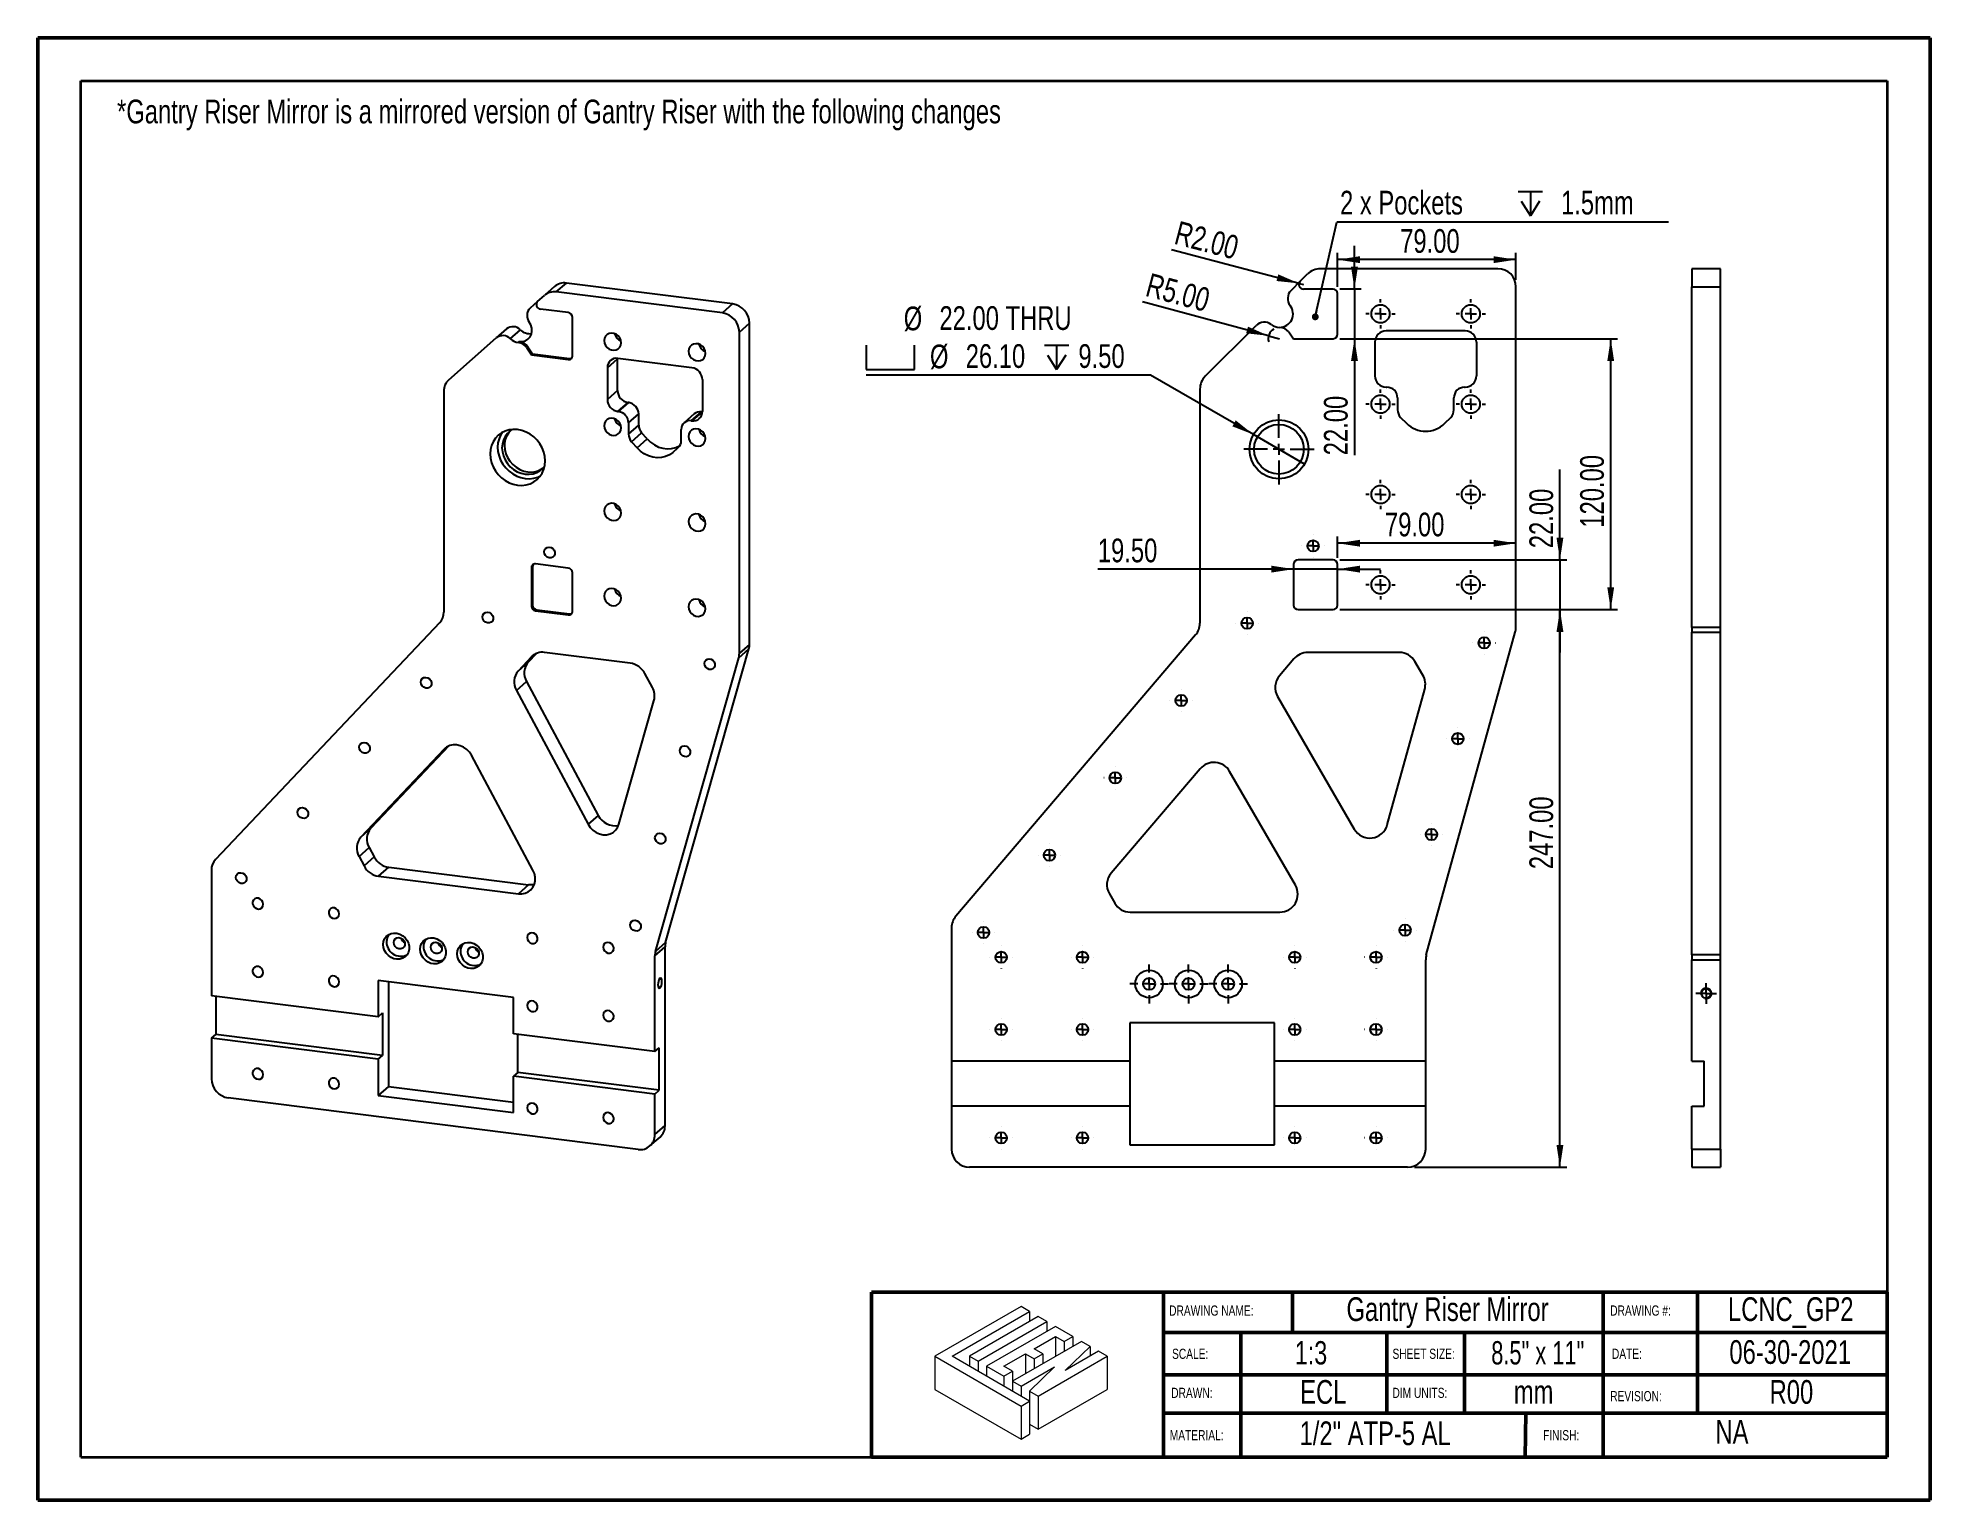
# Model space of a CAD drawing. Header units: millimetres. Extents: x 0 to 279, y 0 to 216.
import ezdxf

# ---------------------------------------------------------------- set-up
doc = ezdxf.new("R2010")
doc.units = ezdxf.units.MM
for name, color, linetype in [('DIM', 1, 'Continuous'), ('PAGE_BORDER', 7, 'Continuous'), ('TITLE_BLOCK_BORDER', 7, 'Continuous'), ('TITLE_BLOCK_TEXT', 8, 'Continuous')]:
    doc.layers.add(name, color=color, linetype=linetype)
doc.styles.add('SLDTEXTSTYLE0', font='TXT', dxfattribs={"width": 0.75})
doc.styles.add('SLDTEXTSTYLE1', font='TXT', dxfattribs={"width": 0.7})
doc.dimstyles.new('SLDDIMSTYLE0', dxfattribs={"dimtxt": 3.5, "dimasz": 3.302, "dimexe": 0, "dimexo": 0.0625, "dimgap": 0.875, "dimtad": 0, "dimtih": 1, "dimtoh": 1, "dimlfac": 3, "dimrnd": 1e-09, "dimzin": 4, "dimdsep": 46, "dimtxsty": 'SLDTEXTSTYLE0', "dimblk1": 'NONE', "dimsah": 1, "dimcen": 0, "dimadec": 0, "dimazin": 1, "dimtfac": 1, "dimtmove": 0, "dimatfit": 3, "dimldrblk": 'NONE', "dimfxl": 0, "dimfrac": 2, "dimtolj": 1, "dimtzin": 12, "dimarcsym": 0})
doc.dimstyles.new('SLDDIMSTYLE1', dxfattribs={"dimtxt": 3.5, "dimasz": 3.302, "dimexe": 0, "dimexo": 0.0625, "dimgap": 0.875, "dimtad": 1, "dimlfac": 3, "dimrnd": 1e-09, "dimzin": 4, "dimdsep": 46, "dimtxsty": 'SLDTEXTSTYLE0', "dimsah": 1, "dimcen": 0.09, "dimadec": 0, "dimazin": 1, "dimtfac": 1, "dimtmove": 0, "dimatfit": 0, "dimfxl": 0, "dimfrac": 2, "dimtolj": 1, "dimtzin": 12, "dimarcsym": 0})
doc.dimstyles.new('SLDDIMSTYLE2', dxfattribs={"dimtxt": 3.5, "dimasz": 3.302, "dimexe": 0, "dimexo": 0.0625, "dimgap": 0.875, "dimtad": 1, "dimlfac": 3, "dimrnd": 1e-09, "dimzin": 4, "dimdsep": 46, "dimtxsty": 'SLDTEXTSTYLE0', "dimsah": 1, "dimcen": 0.09, "dimadec": 0, "dimazin": 1, "dimtfac": 1, "dimtofl": 0, "dimtmove": 0, "dimatfit": 3, "dimfxl": 0, "dimfrac": 2, "dimtolj": 1, "dimtzin": 12, "dimarcsym": 0})
doc.dimstyles.new('SLDDIMSTYLE3', dxfattribs={"dimtxt": 3.5, "dimasz": 3.302, "dimexe": 0, "dimexo": 0.0625, "dimgap": 0.875, "dimtad": 1, "dimlfac": 3, "dimrnd": 1e-09, "dimzin": 4, "dimdsep": 46, "dimtxsty": 'SLDTEXTSTYLE0', "dimsah": 1, "dimcen": 0, "dimadec": 0, "dimazin": 1, "dimtfac": 1, "dimtofl": 0, "dimtmove": 0, "dimatfit": 3, "dimfxl": 0, "dimfrac": 2, "dimtolj": 1, "dimtzin": 12, "dimarcsym": 0})
doc.dimstyles.new('SLDDIMSTYLE4', dxfattribs={"dimtxt": 0.18, "dimasz": 1.016, "dimexe": 0, "dimexo": 0.0625, "dimgap": 0, "dimtad": 0, "dimtih": 1, "dimtoh": 1, "dimdec": 0, "dimrnd": 1e-09, "dimzin": 0, "dimdsep": 46, "dimtxsty": 'Standard', "dimblk1": 'DOT', "dimblk2": 'DOT', "dimsah": 1, "dimcen": 0.09, "dimadec": 0, "dimazin": 0, "dimtfac": 1.016, "dimtdec": 0, "dimtofl": 0, "dimtmove": 0, "dimatfit": 3, "dimldrblk": 'DOT', "dimfxl": 0, "dimfrac": 2, "dimtolj": 1, "dimtzin": 0, "dimarcsym": 0})

msp = doc.modelspace()

# ---------------------------------------------------------------- texts
at = {"layer": 'DIM', "insert": (11.6947, 206.777), "char_height": 3.5, "attachment_point": 1, "style": 'SLDTEXTSTYLE0'}
msp.add_mtext('*Gantry Riser Mirror is a mirrored version of Gantry Riser with the following changes', dxfattribs=at)
at = {"layer": 'TITLE_BLOCK_TEXT'}
for s, insert, char_height, attachment_point, style in [('DRAWING NAME:', (167.0419, 28.7409), 1.5, 1, 'SLDTEXTSTYLE0'), ('Gantry Riser Mirror', (208.1387, 29.9487), 3.5, 2, 'SLDTEXTSTYLE0'), ('DRAWING #:', (232.1641, 28.7457), 1.5, 1, 'SLDTEXTSTYLE0'), ('LCNC_GP2', (258.8179, 29.9487), 3.5, 2, 'SLDTEXTSTYLE0'), ('SCALE:', (167.4667, 22.3605), 1.5, 1, 'SLDTEXTSTYLE0'), ('1:3', (187.9812, 23.4757), 3.43958, 2, 'SLDTEXTSTYLE0'), ('SHEET SIZE:', (200.0126, 22.3605), 1.5, 1, 'SLDTEXTSTYLE0'), ('8.5" x 11"', (221.4629, 23.4757), 3.43958, 2, 'SLDTEXTSTYLE1'), ('DATE:', (232.4175, 22.3605), 1.5, 1, 'SLDTEXTSTYLE0'), ('06-30-2021', (258.7352, 23.6206), 3.5, 2, 'SLDTEXTSTYLE0'), ('ECL', (189.796, 17.729), 3.5, 2, 'SLDTEXTSTYLE0'), ('mm', (220.8496, 17.729), 3.5, 2, 'SLDTEXTSTYLE0'), ('R00', (258.9163, 17.729), 3.5, 2, 'SLDTEXTSTYLE0'), ('DRAWN:', (167.3439, 16.5911), 1.5, 1, 'SLDTEXTSTYLE0'), ('DIM UNITS:', (200.0083, 16.5911), 1.5, 1, 'SLDTEXTSTYLE0'), ('REVISION:', (232.1641, 16.1111), 1.5, 1, 'SLDTEXTSTYLE0'), ('1/2" ATP-5 AL', (197.4541, 11.6191), 3.5, 2, 'SLDTEXTSTYLE0'), ('NA', (250.1381, 11.8373), 3.5, 2, 'SLDTEXTSTYLE0'), ('MATERIAL:', (167.1307, 10.3416), 1.5, 1, 'SLDTEXTSTYLE0'), ('FINISH:', (222.2447, 10.3416), 1.5, 1, 'SLDTEXTSTYLE0')]:
    msp.add_mtext(s, dxfattribs=dict(at, insert=insert, char_height=char_height, attachment_point=attachment_point, style=style))

# ---------------------------------------------------------------- blocks, each defined once
blk = doc.blocks.new('Lien3D Logo')
at = {"color": 7, "linetype": 'Continuous', "lineweight": 18}
for p, q in [((10.61, 16.33), (0, 10.21)), ((11.67, 15.71), (10.61, 16.33)), ((2.13, 10.21), (11.67, 15.71)), ((12.73, 15.1), (4.26, 10.21)), ((5.32, 9.59), (13.8, 14.49)), ((11.67, 15.71), (11.67, 14.49)), ((13.8, 14.49), (12.73, 15.1)), ((13.8, 14.49), (13.8, 13.26)), ((14.86, 13.87), (6.38, 8.98)), ((18.05, 12.03), (9.57, 7.13)), ((12.22, 11.12), (14.86, 12.64)), ((16.99, 12.64), (14.86, 13.87)), ((14.86, 12.64), (15.93, 12.03)), ((14.86, 12.64), (14.86, 10.19)), ((15.93, 12.03), (16.99, 12.64)), ((15.93, 12.03), (15.93, 10.8)), ((16.99, 12.64), (16.99, 11.42)), ((19.12, 11.42), (18.05, 12.03)), ((0, 10.21), (0, 6.12)), ((0, 10.21), (10.61, 4.08)), ((11.67, 4.7), (2.13, 10.21)), ((4.26, 10.21), (4.26, 8.98)), ((4.26, 10.21), (5.32, 9.59)), ((5.32, 9.59), (5.32, 8.36)), ((8.51, 8.98), (11.15, 10.5)), ((11.15, 10.5), (12.22, 9.89)), ((11.15, 10.5), (11.15, 8.05)), ((13.28, 10.5), (12.22, 11.12)), ((12.22, 9.89), (13.28, 10.5)), ((12.22, 9.89), (12.22, 8.66)), ((12.73, 5.31), (21.21, 10.21)), ((13.28, 10.5), (13.28, 9.28)), ((16.04, 8.45), (19.12, 11.42)), ((20.15, 10.82), (16.04, 8.45)), ((19.12, 11.42), (19.12, 10.22)), ((21.21, 10.21), (20.15, 10.82)), ((21.21, 10.21), (21.21, 6.12)), ((6.38, 8.98), (8.51, 7.75)), ((6.38, 8.98), (6.38, 7.75)), ((9.57, 8.36), (8.51, 8.98)), ((8.51, 7.75), (9.57, 8.36)), ((8.51, 7.75), (8.51, 6.52)), ((9.57, 8.36), (9.57, 7.13)), ((9.57, 7.13), (10.64, 6.52)), ((9.57, 7.13), (9.57, 5.91)), ((10.64, 6.52), (14.75, 8.89)), ((14.75, 8.89), (11.67, 5.93)), ((0, 6.12), (10.61, 0)), ((10.61, 4.08), (11.67, 4.7)), ((10.64, 6.52), (10.64, 5.29)), ((11.67, 5.93), (12.73, 5.31)), ((11.67, 5.93), (11.67, 4.7)), ((11.67, 4.7), (11.67, 0.61)), ((12.73, 1.23), (21.21, 6.12)), ((12.73, 5.31), (12.73, 1.23)), ((10.61, 4.08), (10.61, 0)), ((10.61, 0), (11.67, 0.61)), ((11.67, 1.84), (12.73, 1.23))]:
    blk.add_line(p, q, dxfattribs=at)
blk = doc.blocks.new('SW_SYMBOL_HOLE_SPOT')
at = {"layer": 'DIM', "color": 0}
for p, q in [((0, 875), (0, 75)), ((1600, 75), (1600, 875)), ((0, 75), (1600, 75))]:
    blk.add_line(p, q, dxfattribs=at)
blk = doc.blocks.new('SW_SYMBOL_HOLE_DEPTH')
at = {"layer": 'DIM', "color": 0}
for p, q in [((0, 875), (800, 875)), ((400, 875), (400, 75)), ((100, 555), (400, 75)), ((700, 555), (400, 75))]:
    blk.add_line(p, q, dxfattribs=at)
blk = doc.blocks.new('_D')
at = {"layer": 'DIM'}
for p, q in [((164.28, 166.1), (122.28, 166.1)), ((179.48, 157.33), (164.28, 166.1)), ((187.01, 152.98), (179.48, 157.33))]:
    blk.add_line(p, q, dxfattribs=at)
blk.add_solid([(179.48, 157.33), (176.87, 159.42), (176.37, 158.54)], dxfattribs=at)
at = {"layer": 'DIM', "xscale": 0.004470703125, "yscale": 0.004470703125, "zscale": 0.004470703125}
for name, p in [('SW_SYMBOL_HOLE_SPOT', (122.28, 166.59)), ('SW_SYMBOL_HOLE_DEPTH', (148.64, 166.59))]:
    blk.add_blockref(name, p, dxfattribs=at)
at = {"layer": 'DIM', "char_height": 3.5, "attachment_point": 1, "style": 'SLDTEXTSTYLE0'}
for s, insert in [('%%c', (127.85, 176.22)), ('22.00 THRU', (133.12, 176.28)), ('%%c', (131.72, 170.61)), ('26.10', (137, 170.67)), ('9.50', (153.64, 170.67))]:
    blk.add_mtext(s, dxfattribs=dict(at, insert=insert))
blk = doc.blocks.new('_NONE')
blk = doc.blocks.new('_D_1')
at = {"layer": 'DIM'}
for p, q in [((185.41, 137.46), (156.51, 137.46)), ((191.91, 137.46), (185.41, 137.46)), ((191.91, 137.46), (198.26, 137.46))]:
    blk.add_line(p, q, dxfattribs=at)
for points in [[(185.41, 137.46), (182.11, 137.97), (182.11, 136.95)], [(191.91, 137.46), (195.22, 136.95), (195.22, 137.97)]]:
    blk.add_solid(points, dxfattribs=at)
at = {"layer": 'DIM', "insert": (156.51, 141.97), "char_height": 3.5, "attachment_point": 1, "style": 'SLDTEXTSTYLE0'}
blk.add_mtext('19.50', dxfattribs=at)
blk = doc.blocks.new('_D_2')
at = {"layer": 'DIM'}
for p, q in [((224.74, 138.82), (224.74, 152.19)), ((192.25, 138.82), (225.74, 138.82)), ((224.74, 138.82), (224.74, 131.48)), ((192.25, 131.48), (225.74, 131.48)), ((224.74, 131.48), (224.74, 125.13))]:
    blk.add_line(p, q, dxfattribs=at)
for points in [[(224.74, 138.82), (225.25, 142.12), (224.23, 142.12)], [(224.74, 131.48), (224.23, 128.18), (225.25, 128.18)]]:
    blk.add_solid(points, dxfattribs=at)
at = {"layer": 'DIM', "insert": (220.23, 140.55), "char_height": 3.5, "attachment_point": 1, "rotation": 90, "style": 'SLDTEXTSTYLE0'}
blk.add_mtext('22.00', dxfattribs=at)
blk = doc.blocks.new('_D_3')
at = {"layer": 'DIM'}
for p, q in [((191.91, 139.15), (191.91, 142.28)), ((218.25, 141.28), (191.91, 141.28))]:
    blk.add_line(p, q, dxfattribs=at)
for points in [[(191.91, 141.28), (195.22, 140.78), (195.22, 141.79)], [(218.25, 141.28), (214.94, 141.79), (214.94, 140.78)]]:
    blk.add_solid(points, dxfattribs=at)
at = {"layer": 'DIM', "insert": (198.9, 145.8), "char_height": 3.5, "attachment_point": 1, "style": 'SLDTEXTSTYLE0'}
blk.add_mtext('79.00', dxfattribs=at)
blk = doc.blocks.new('_D_4')
at = {"layer": 'DIM'}
for p, q in [((192.25, 131.48), (225.74, 131.48)), ((224.74, 49.15), (224.74, 131.48)), ((203.25, 49.15), (225.74, 49.15))]:
    blk.add_line(p, q, dxfattribs=at)
for points in [[(224.74, 131.48), (224.23, 128.18), (225.25, 128.18)], [(224.74, 49.15), (225.25, 52.45), (224.23, 52.45)]]:
    blk.add_solid(points, dxfattribs=at)
at = {"layer": 'DIM', "insert": (220.23, 93.16), "char_height": 3.5, "attachment_point": 1, "rotation": 90, "style": 'SLDTEXTSTYLE0'}
blk.add_mtext('247.00', dxfattribs=at)
blk = doc.blocks.new('_D_5')
at = {"layer": 'DIM'}
for p, q in [((192.25, 171.48), (233.24, 171.48)), ((232.24, 131.48), (232.24, 171.48)), ((192.25, 131.48), (233.24, 131.48))]:
    blk.add_line(p, q, dxfattribs=at)
for points in [[(232.24, 171.48), (231.73, 168.18), (232.74, 168.18)], [(232.24, 131.48), (232.74, 134.79), (231.73, 134.79)]]:
    blk.add_solid(points, dxfattribs=at)
at = {"layer": 'DIM', "insert": (227.72, 143.58), "char_height": 3.5, "attachment_point": 1, "rotation": 90, "style": 'SLDTEXTSTYLE0'}
blk.add_mtext('120.00', dxfattribs=at)
blk = doc.blocks.new('_D_6')
at = {"layer": 'DIM'}
for q in [(167.37, 184.59), (186.86, 179.48)]:
    blk.add_line((186.21, 179.65), q, dxfattribs=at)
blk.add_solid([(186.21, 179.65), (183.15, 180.98), (182.89, 180)], dxfattribs=at)
at = {"layer": 'DIM', "insert": (168.5, 188.91), "char_height": 3.5, "attachment_point": 1, "rotation": 345.3038, "style": 'SLDTEXTSTYLE0'}
blk.add_mtext('R2.00', dxfattribs=at)
blk = doc.blocks.new('_D_7')
at = {"layer": 'DIM'}
for q in [(163.11, 176.91), (183.34, 171.48)]:
    blk.add_line((181.73, 171.91), q, dxfattribs=at)
blk.add_arc((183.34, 171.48), 1.67, 121.1873, 195.9638, dxfattribs=at)
blk.add_solid([(181.73, 171.91), (178.68, 173.26), (178.41, 172.28)], dxfattribs=at)
at = {"layer": 'DIM', "insert": (164.27, 181.22), "char_height": 3.5, "attachment_point": 1, "rotation": 345, "style": 'SLDTEXTSTYLE0'}
blk.add_mtext('R5.00', dxfattribs=at)
blk = doc.blocks.new('_D_8')
at = {"layer": 'DIM'}
for p, q in [((191.91, 179.15), (191.91, 184.15)), ((218.25, 183.15), (191.91, 183.15)), ((218.25, 180.15), (218.25, 184.15))]:
    blk.add_line(p, q, dxfattribs=at)
for points in [[(191.91, 183.15), (195.22, 182.64), (195.22, 183.66)], [(218.25, 183.15), (214.94, 183.66), (214.94, 182.64)]]:
    blk.add_solid(points, dxfattribs=at)
at = {"layer": 'DIM', "insert": (201.15, 187.66), "char_height": 3.5, "attachment_point": 1, "style": 'SLDTEXTSTYLE0'}
blk.add_mtext('79.00', dxfattribs=at)
blk = doc.blocks.new('_D_9')
at = {"layer": 'DIM'}
for p, q in [((194.4, 178.82), (194.4, 185.17)), ((192.25, 178.82), (195.4, 178.82)), ((194.4, 178.82), (194.4, 171.48)), ((192.25, 171.48), (195.4, 171.48)), ((194.4, 171.48), (194.4, 154.27))]:
    blk.add_line(p, q, dxfattribs=at)
for points in [[(194.4, 178.82), (194.91, 182.12), (193.89, 182.12)], [(194.4, 171.48), (193.89, 168.18), (194.91, 168.18)]]:
    blk.add_solid(points, dxfattribs=at)
at = {"layer": 'DIM', "insert": (189.89, 154.27), "char_height": 3.5, "attachment_point": 1, "rotation": 90, "style": 'SLDTEXTSTYLE0'}
blk.add_mtext('22.00', dxfattribs=at)
blk = doc.blocks.new('SW_NOTE_0')
at = {"layer": 'DIM', "color": 0}
blk.add_line((49, 0), (0, 0), dxfattribs=at)
at = {"layer": 'DIM', "color": 0, "xscale": 0.004470703125, "yscale": 0.004470703125, "zscale": 0.004470703125}
blk.add_blockref('SW_SYMBOL_HOLE_DEPTH', (26.79, 0.59), dxfattribs=at)
at = {"layer": 'DIM', "color": 0, "char_height": 3.5, "attachment_point": 1, "style": 'SLDTEXTSTYLE0'}
for s, insert in [('2 x Pockets', (0.48, 4.62)), ('1.5mm', (33.11, 4.62))]:
    blk.add_mtext(s, dxfattribs=dict(at, insert=insert))
blk = doc.blocks.new('_DOT')
at = {"color": 0, "linetype": 'ByBlock', "lineweight": -2}
blk.add_line((-0.5, 0), (-1, 0), dxfattribs=at)
at = {"color": 0, "linetype": 'ByBlock', "const_width": 0.5}
blk.add_lwpolyline([(-0.25, 0, 1), (0.25, 0, 1)], format="xyb", close=True, dxfattribs=at)
blk = doc.blocks.new('SW_CENTERMARKSYMBOL_36')
at = {"layer": 'DIM', "color": 0}
for p, q in [((-1.67, 0), (-1.68, 0)), ((0, 0), (-0.83, 0)), ((0, 1.67), (0, 1.67)), ((0, 0), (0, 0.83)), ((0, 0), (0, -0.83)), ((0, 0), (0.83, 0)), ((1.67, 0), (1.67, 0)), ((0, -1.67), (0, -1.68))]:
    blk.add_line(p, q, dxfattribs=at)
blk = doc.blocks.new('SW_CENTERMARKSYMBOL_37')
at = {"layer": 'DIM', "color": 0}
for p, q in [((-1.67, 0), (-1.68, 0)), ((0, 0), (-0.83, 0)), ((0, 1.67), (0, 1.68)), ((0, 0), (0, 0.83)), ((0, 0), (0, -0.83)), ((0, 0), (0.83, 0)), ((1.67, 0), (1.68, 0)), ((0, -1.67), (0, -1.68))]:
    blk.add_line(p, q, dxfattribs=at)
blk = doc.blocks.new('SW_CENTERMARKSYMBOL_38')
at = {"layer": 'DIM', "color": 0}
for p, q in [((-1.67, 0), (-1.68, 0)), ((0, 0), (-0.83, 0)), ((0, 1.67), (0, 1.67)), ((0, 0), (0, 0.83)), ((0, 0), (0, -0.83)), ((0, 0), (0.83, 0)), ((1.67, 0), (1.67, 0)), ((0, -1.67), (0, -1.68))]:
    blk.add_line(p, q, dxfattribs=at)
blk = doc.blocks.new('SW_CENTERMARKSYMBOL_39')
at = {"layer": 'DIM', "color": 0}
for p, q in [((-1.67, 0), (-1.68, 0)), ((0, 0), (-0.83, 0)), ((0, 1.67), (0, 1.68)), ((0, 0), (0, 0.83)), ((0, 0), (0, -0.83)), ((0, 0), (0.83, 0)), ((1.67, 0), (1.68, 0)), ((0, -1.67), (0, -1.68))]:
    blk.add_line(p, q, dxfattribs=at)
blk = doc.blocks.new('SW_CENTERMARKSYMBOL_40')
at = {"layer": 'DIM', "color": 0}
for p, q in [((-1.67, 0), (-1.68, 0)), ((0, 0), (-0.83, 0)), ((0, 1.67), (0, 1.67)), ((0, 0), (0, 0.83)), ((0, 0), (0, -0.83)), ((0, 0), (0.83, 0)), ((1.67, 0), (1.67, 0)), ((0, -1.67), (0, -1.68))]:
    blk.add_line(p, q, dxfattribs=at)
blk = doc.blocks.new('SW_CENTERMARKSYMBOL_41')
at = {"layer": 'DIM', "color": 0}
for p, q in [((-1.67, 0), (-1.68, 0)), ((0, 0), (-0.83, 0)), ((0, 1.67), (0, 1.67)), ((0, 0), (0, 0.83)), ((0, 0), (0, -0.83)), ((0, 0), (0.83, 0)), ((1.67, 0), (1.67, 0)), ((0, -1.67), (0, -1.68))]:
    blk.add_line(p, q, dxfattribs=at)
blk = doc.blocks.new('SW_CENTERMARKSYMBOL_42')
at = {"layer": 'DIM', "color": 0}
for p, q in [((-1.67, 0), (-1.68, 0)), ((0, 0), (-0.83, 0)), ((0, 1.67), (0, 1.67)), ((0, 0), (0, 0.83)), ((0, 0), (0, -0.83)), ((0, 0), (0.83, 0)), ((1.67, 0), (1.67, 0)), ((0, -1.67), (0, -1.68))]:
    blk.add_line(p, q, dxfattribs=at)
blk = doc.blocks.new('SW_CENTERMARKSYMBOL_43')
at = {"layer": 'DIM', "color": 0}
for p, q in [((-1.67, 0), (-1.68, 0)), ((0, 0), (-0.83, 0)), ((0, 1.67), (0, 1.67)), ((0, 0), (0, 0.83)), ((0, 0), (0, -0.83)), ((0, 0), (0.83, 0)), ((1.67, 0), (1.67, 0)), ((0, -1.67), (0, -1.68))]:
    blk.add_line(p, q, dxfattribs=at)
blk = doc.blocks.new('SW_CENTERMARKSYMBOL_44')
at = {"layer": 'DIM', "color": 0}
for p, q in [((-1.67, 0), (-1.68, 0)), ((0, 0), (-0.83, 0)), ((0, 1.67), (0, 1.67)), ((0, 0), (0, 0.83)), ((0, 0), (0, -0.83)), ((0, 0), (0.83, 0)), ((1.67, 0), (1.67, 0)), ((0, -1.67), (0, -1.68))]:
    blk.add_line(p, q, dxfattribs=at)
blk = doc.blocks.new('SW_CENTERMARKSYMBOL_45')
at = {"layer": 'DIM', "color": 0}
for p, q in [((-1.67, 0), (-1.68, 0)), ((0, 0), (-0.83, 0)), ((0, 1.67), (0, 1.67)), ((0, 0), (0, 0.83)), ((0, 0), (0, -0.83)), ((0, 0), (0.83, 0)), ((1.67, 0), (1.67, 0)), ((0, -1.67), (0, -1.68))]:
    blk.add_line(p, q, dxfattribs=at)
blk = doc.blocks.new('SW_CENTERMARKSYMBOL_46')
at = {"layer": 'DIM', "color": 0}
for p, q in [((-1.67, 0), (-1.68, 0)), ((0, 0), (-0.83, 0)), ((0, 1.67), (0, 1.67)), ((0, 0), (0, 0.83)), ((0, 0), (0, -0.83)), ((0, 0), (0.83, 0)), ((1.67, 0), (1.67, 0)), ((0, -1.67), (0, -1.68))]:
    blk.add_line(p, q, dxfattribs=at)
blk = doc.blocks.new('SW_CENTERMARKSYMBOL_47')
at = {"layer": 'DIM', "color": 0}
for p, q in [((-1.67, 0), (-1.68, 0)), ((0, 0), (-0.83, 0)), ((0, 1.67), (0, 1.67)), ((0, 0), (0, 0.83)), ((0, 0), (0, -0.83)), ((0, 0), (0.83, 0)), ((1.67, 0), (1.67, 0)), ((0, -1.67), (0, -1.68))]:
    blk.add_line(p, q, dxfattribs=at)
blk = doc.blocks.new('SW_CENTERMARKSYMBOL_48')
at = {"layer": 'DIM', "color": 0}
for p, q in [((-1.67, 0), (-2.18, 0)), ((0, 0), (-0.83, 0)), ((0, 1.67), (0, 2.17)), ((0, 0), (0, 0.83)), ((0, 0), (0, -0.83)), ((0, 0), (0.83, 0)), ((1.67, 0), (2.17, 0)), ((0, -1.67), (0, -2.18))]:
    blk.add_line(p, q, dxfattribs=at)
blk = doc.blocks.new('SW_CENTERMARKSYMBOL_49')
at = {"layer": 'DIM', "color": 0}
for p, q in [((-1.67, 0), (-2.18, 0)), ((0, 0), (-0.83, 0)), ((0, 1.67), (0, 2.17)), ((0, 0), (0, 0.83)), ((0, 0), (0, -0.83)), ((0, 0), (0.83, 0)), ((1.67, 0), (2.17, 0)), ((0, -1.67), (0, -2.18))]:
    blk.add_line(p, q, dxfattribs=at)
blk = doc.blocks.new('SW_CENTERMARKSYMBOL_50')
at = {"layer": 'DIM', "color": 0}
for p, q in [((-1.67, 0), (-2.18, 0)), ((0, 0), (-0.83, 0)), ((0, 1.67), (0, 2.17)), ((0, 0), (0, 0.83)), ((0, 0), (0, -0.83)), ((0, 0), (0.83, 0)), ((1.67, 0), (2.17, 0)), ((0, -1.67), (0, -2.18))]:
    blk.add_line(p, q, dxfattribs=at)
blk = doc.blocks.new('SW_CENTERMARKSYMBOL_51')
at = {"layer": 'DIM', "color": 0}
for p, q in [((-1.67, 0), (-2.18, 0)), ((0, 0), (-0.83, 0)), ((0, 1.67), (0, 2.17)), ((0, 0), (0, 0.83)), ((0, 0), (0, -0.83)), ((0, 0), (0.83, 0)), ((1.67, 0), (2.17, 0)), ((0, -1.67), (0, -2.18))]:
    blk.add_line(p, q, dxfattribs=at)
blk = doc.blocks.new('SW_CENTERMARKSYMBOL_52')
at = {"layer": 'DIM', "color": 0}
for p, q in [((-1.67, 0), (-2.18, 0)), ((0, 0), (-0.83, 0)), ((0, 1.67), (0, 2.18)), ((0, 0), (0, 0.83)), ((0, 0), (0, -0.83)), ((0, 0), (0.83, 0)), ((1.67, 0), (2.18, 0)), ((0, -1.67), (0, -2.18))]:
    blk.add_line(p, q, dxfattribs=at)
blk = doc.blocks.new('SW_CENTERMARKSYMBOL_53')
at = {"layer": 'DIM', "color": 0}
for p, q in [((-1.67, 0), (-2.18, 0)), ((0, 0), (-0.83, 0)), ((0, 1.67), (0, 2.17)), ((0, 0), (0, 0.83)), ((0, 0), (0, -0.83)), ((0, 0), (0.83, 0)), ((1.67, 0), (2.17, 0)), ((0, -1.67), (0, -2.18))]:
    blk.add_line(p, q, dxfattribs=at)
blk = doc.blocks.new('SW_CENTERMARKSYMBOL_54')
at = {"layer": 'DIM', "color": 0}
for p, q in [((-1.67, 0), (-2.18, 0)), ((0, 0), (-0.83, 0)), ((0, 1.67), (0, 2.17)), ((0, 0), (0, 0.83)), ((0, 0), (0, -0.83)), ((0, 0), (0.83, 0)), ((1.67, 0), (2.17, 0)), ((0, -1.67), (0, -2.18))]:
    blk.add_line(p, q, dxfattribs=at)
blk = doc.blocks.new('SW_CENTERMARKSYMBOL_55')
at = {"layer": 'DIM', "color": 0}
for p, q in [((-1.67, 0), (-2.18, 0)), ((0, 0), (-0.83, 0)), ((0, 1.67), (0, 2.17)), ((0, 0), (0, 0.83)), ((0, 0), (0, -0.83)), ((0, 0), (0.83, 0)), ((1.67, 0), (2.17, 0)), ((0, -1.67), (0, -2.18))]:
    blk.add_line(p, q, dxfattribs=at)
blk = doc.blocks.new('SW_CENTERMARKSYMBOL_56')
at = {"layer": 'DIM', "color": 0}
for p, q in [((-1.67, 0), (-1.67, 0)), ((0, 0), (-0.83, 0)), ((0, 1.67), (0, 1.67)), ((0, 0), (0, 0.83)), ((0, 0), (0, -0.83)), ((0, 0), (0.83, 0)), ((1.67, 0), (1.67, 0)), ((0, -1.67), (0, -1.67))]:
    blk.add_line(p, q, dxfattribs=at)
blk = doc.blocks.new('SW_CENTERMARKSYMBOL_57')
at = {"layer": 'DIM', "color": 0}
for p, q in [((-1.67, 0), (-1.68, 0)), ((0, 0), (-0.83, 0)), ((0, 1.67), (0, 1.67)), ((0, 0), (0, 0.83)), ((0, 0), (0, -0.83)), ((0, 0), (0.83, 0)), ((1.67, 0), (1.67, 0)), ((0, -1.67), (0, -1.68))]:
    blk.add_line(p, q, dxfattribs=at)
blk = doc.blocks.new('SW_CENTERMARKSYMBOL_58')
at = {"layer": 'DIM', "color": 0}
for p, q in [((-1.67, 0), (-1.68, 0)), ((0, 0), (-0.83, 0)), ((0, 1.67), (0, 1.68)), ((0, 0), (0, 0.83)), ((0, 0), (0, -0.83)), ((0, 0), (0.83, 0)), ((1.67, 0), (1.68, 0)), ((0, -1.67), (0, -1.68))]:
    blk.add_line(p, q, dxfattribs=at)
blk = doc.blocks.new('SW_CENTERMARKSYMBOL_59')
at = {"layer": 'DIM', "color": 0}
for p, q in [((-1.67, 0), (-1.68, 0)), ((0, 0), (-0.83, 0)), ((0, 1.67), (0, 1.67)), ((0, 0), (0, 0.83)), ((0, 0), (0, -0.83)), ((0, 0), (0.83, 0)), ((1.67, 0), (1.67, 0)), ((0, -1.67), (0, -1.68))]:
    blk.add_line(p, q, dxfattribs=at)
blk = doc.blocks.new('SW_CENTERMARKSYMBOL_60')
at = {"layer": 'DIM', "color": 0}
for p, q in [((-1.67, 0), (-1.68, 0)), ((0, 0), (-0.83, 0)), ((0, 1.67), (0, 1.67)), ((0, 0), (0, 0.83)), ((0, 0), (0, -0.83)), ((0, 0), (0.83, 0)), ((1.67, 0), (1.67, 0)), ((0, -1.67), (0, -1.68))]:
    blk.add_line(p, q, dxfattribs=at)
blk = doc.blocks.new('SW_CENTERMARKSYMBOL_61')
at = {"layer": 'DIM', "color": 0}
for p, q in [((-1.67, 0), (-1.68, 0)), ((0, 0), (-0.83, 0)), ((0, 1.67), (0, 1.67)), ((0, 0), (0, 0.83)), ((0, 0), (0, -0.83)), ((0, 0), (0.83, 0)), ((1.67, 0), (1.67, 0)), ((0, -1.67), (0, -1.68))]:
    blk.add_line(p, q, dxfattribs=at)
blk = doc.blocks.new('SW_CENTERMARKSYMBOL_62')
at = {"layer": 'DIM', "color": 0}
for p, q in [((-1.67, 0), (-1.67, 0)), ((0, 0), (-0.83, 0)), ((0, 1.67), (0, 1.68)), ((0, 0), (0, 0.83)), ((0, 0), (0, -0.83)), ((0, 0), (0.83, 0)), ((1.67, 0), (1.68, 0)), ((0, -1.67), (0, -1.67))]:
    blk.add_line(p, q, dxfattribs=at)
blk = doc.blocks.new('SW_CENTERMARKSYMBOL_63')
at = {"layer": 'DIM', "color": 0}
for p, q in [((-1.67, 0), (-1.68, 0)), ((0, 0), (-0.83, 0)), ((0, 1.67), (0, 1.68)), ((0, 0), (0, 0.83)), ((0, 0), (0, -0.83)), ((0, 0), (0.83, 0)), ((1.67, 0), (1.68, 0)), ((0, -1.67), (0, -1.68))]:
    blk.add_line(p, q, dxfattribs=at)
blk = doc.blocks.new('SW_CENTERMARKSYMBOL_64')
at = {"layer": 'DIM', "color": 0}
for p, q in [((-1.67, 0), (-1.67, 0)), ((0, 0), (-0.83, 0)), ((0, 1.67), (0, 1.67)), ((0, 0), (0, 0.83)), ((0, 0), (0, -0.83)), ((0, 0), (0.83, 0)), ((1.67, 0), (1.67, 0)), ((0, -1.67), (0, -1.67))]:
    blk.add_line(p, q, dxfattribs=at)
blk = doc.blocks.new('SW_CENTERMARKSYMBOL_65')
at = {"layer": 'DIM', "color": 0}
for p, q in [((-1.67, 0), (-1.68, 0)), ((0, 0), (-0.83, 0)), ((0, 1.67), (0, 1.67)), ((0, 0), (0, 0.83)), ((0, 0), (0, -0.83)), ((0, 0), (0.83, 0)), ((1.67, 0), (1.67, 0)), ((0, -1.67), (0, -1.68))]:
    blk.add_line(p, q, dxfattribs=at)
blk = doc.blocks.new('SW_CENTERMARKSYMBOL_66')
at = {"layer": 'DIM', "color": 0}
for p, q in [((0, 1.67), (0, 2.87)), ((-1.67, 0), (-2.87, 0)), ((0, 0), (-0.83, 0)), ((0, 0), (0, 0.83)), ((0, 0), (0, -0.83)), ((0, 0), (0.83, 0)), ((1.67, 0), (2.87, 0)), ((0, -1.67), (0, -2.87))]:
    blk.add_line(p, q, dxfattribs=at)
blk = doc.blocks.new('SW_CENTERMARKSYMBOL_67')
at = {"layer": 'DIM', "color": 0}
for p, q in [((0, 1.67), (0, 2.87)), ((-1.67, 0), (-2.87, 0)), ((0, 0), (-0.83, 0)), ((0, 0), (0, 0.83)), ((0, 0), (0, -0.83)), ((0, 0), (0.83, 0)), ((1.67, 0), (2.87, 0)), ((0, -1.67), (0, -2.87))]:
    blk.add_line(p, q, dxfattribs=at)
blk = doc.blocks.new('SW_CENTERMARKSYMBOL_68')
at = {"layer": 'DIM', "color": 0}
for p, q in [((0, 1.67), (0, 2.87)), ((-1.67, 0), (-2.87, 0)), ((0, 0), (-0.83, 0)), ((0, 0), (0, 0.83)), ((0, 0), (0, -0.83)), ((0, 0), (0.83, 0)), ((1.67, 0), (2.87, 0)), ((0, -1.67), (0, -2.87))]:
    blk.add_line(p, q, dxfattribs=at)
blk = doc.blocks.new('SW_CENTERMARKSYMBOL_69')
at = {"layer": 'DIM', "color": 0}
for p, q in [((0, 1.67), (0, 5.18)), ((-1.67, 0), (-5.18, 0)), ((0, 0), (-0.83, 0)), ((0, 0), (0, 0.83)), ((0, 0), (0, -0.83)), ((0, 0), (0.83, 0)), ((1.67, 0), (5.18, 0)), ((0, -1.67), (0, -5.18))]:
    blk.add_line(p, q, dxfattribs=at)
blk = doc.blocks.new('SW_CENTERMARKSYMBOL_70')
at = {"layer": 'DIM', "color": 0}
for p, q in [((-0.83, 0), (-1.53, 0)), ((0, 0), (-0.83, 0)), ((0, 0.83), (0, 1.53)), ((0, 0), (0, 0.83)), ((0, 0), (0, -0.83)), ((0, 0), (0.83, 0)), ((0.83, 0), (1.53, 0)), ((0, -0.83), (0, -1.53))]:
    blk.add_line(p, q, dxfattribs=at)

# ---------------------------------------------------------------- dimensions: what is measured, and where the dimension line sits
at = {"layer": 'DIM'}
for center, mpoint, picture, middle in [((186.8562, 179.4836), (186.2113, 179.6527), '_D_6', (172.8688, 183.1521)), ((183.3444, 171.4836), (181.7345, 171.915), '_D_7', (168.6123, 175.4311))]:
    dim = msp.add_radius_dim(center=center, mpoint=mpoint, dimstyle='SLDDIMSTYLE3', dxfattribs=at)
    dim.commit()
    dim.dimension.update_dxf_attribs({"geometry": picture, "text_midpoint": middle, "dimtype": 164})
for base, p1, p2, dimstyle, picture, middle in [((191.9134, 183.1521), (218.2467, 179.1503), (191.9134, 178.1503), 'SLDDIMSTYLE2', '_D_8', (206.97, 183.1521)), ((191.9134, 141.2836), (218.2467, 128.8447), (191.9134, 138.1503), 'SLDDIMSTYLE2', '_D_3', (204.7148, 141.2836)), ((185.4134, 137.463), (191.9134, 138.1503), (185.4134, 138.1503), 'SLDDIMSTYLE1', '_D_1', (162.3276, 137.463))]:
    dim = msp.add_linear_dim(base=base, p1=p1, p2=p2, dimstyle=dimstyle, dxfattribs=at)
    dim.commit()
    dim.dimension.update_dxf_attribs({"geometry": picture, "text_midpoint": middle, "dimtype": 160})
for base, p1, p2, dimstyle, picture, middle in [((194.401, 171.4836), (191.2467, 178.8169), (191.2467, 171.4836), 'SLDDIMSTYLE1', '_D_9', (194.401, 160.0905)), ((232.2367, 171.4836), (191.2467, 131.4836), (191.2467, 171.4836), 'SLDDIMSTYLE2', '_D_5', (232.2367, 150.6918)), ((224.7398, 131.4836), (191.2467, 138.8169), (191.2467, 131.4836), 'SLDDIMSTYLE1', '_D_2', (224.7398, 146.3666)), ((224.7398, 131.4836), (202.2467, 49.1503), (191.2467, 131.4836), 'SLDDIMSTYLE2', '_D_4', (224.7398, 100.2702))]:
    dim = msp.add_linear_dim(base=base, p1=p1, p2=p2, angle=90, dimstyle=dimstyle, dxfattribs=at)
    dim.commit()
    dim.dimension.update_dxf_attribs({"geometry": picture, "text_midpoint": middle, "dimtype": 160})
dim = msp.add_diameter_dim_2p(p1=(187.0139, 152.9753), p2=(179.4795, 157.3253), text='%%c22.00 THRU\\P{\\fGDT;v}<>{\\fGDT;x}9.50', dimstyle='SLDDIMSTYLE0', dxfattribs=at)
dim.commit()
dim.dimension.update_dxf_attribs({"geometry": '_D', "text_midpoint": (142.4852, 171.7107), "dimtype": 163})

# ---------------------------------------------------------------- linework, layer by layer
at = {"color": 7, "linetype": 'Continuous', "lineweight": 50}
for p, q in [((0, 0), (0, 215.9)), ((0, 215.9), (279.4, 215.9)), ((279.4, 0), (279.4, 215.9)), ((0, 0), (279.4, 0))]:
    msp.add_line(p, q, dxfattribs=at)
at = {"color": 7, "linetype": 'Continuous', "lineweight": 25}
for p, q in [((215.5801, 181.8169), (189.3513, 181.8169)), ((248.4401, 181.8169), (244.2068, 181.8169)), ((244.2068, 181.8169), (244.2068, 179.1503)), ((248.4401, 179.1503), (248.4401, 181.8169)), ((76.2839, 179.1824), (74.7871, 177.8624)), ((76.551, 178.3766), (78.0477, 179.6966)), ((102.5824, 176.6055), (78.0477, 179.6966)), ((186.3848, 179.955), (185.03, 178.6002)), ((186.3848, 179.955), (187.4657, 181.0359)), ((191.2467, 178.8169), (186.8562, 178.8169)), ((218.2467, 128.8447), (218.2467, 179.1503)), ((244.2068, 179.1503), (248.4401, 179.1503)), ((244.2068, 128.8447), (244.2068, 179.1503)), ((248.4401, 128.8447), (248.4401, 179.1503)), ((73.7761, 176.9708), (72.6855, 176.009)), ((73.7761, 176.9708), (74.7871, 177.8624)), ((101.0857, 175.2855), (76.551, 178.3766)), ((102.5824, 176.6055), (101.0857, 175.2855)), ((191.9134, 172.1503), (191.9134, 178.1503)), ((78.324, 175.3248), (74.217, 175.8422)), ((78.9476, 168.9608), (78.9476, 174.6177)), ((103.5802, 172.4571), (105.0769, 173.777)), ((105.0769, 126.3485), (105.0769, 173.777)), ((172.3611, 165.9313), (179.8802, 173.4504)), ((60.6581, 165.4018), (67.6915, 171.6047)), ((69.1883, 172.9247), (67.6915, 171.6047)), ((69.7597, 171.4666), (71.2564, 172.7865)), ((70.9259, 170.9143), (71.1027, 171.0702)), ((103.5802, 125.0285), (103.5802, 172.4571)), ((184.6869, 172.4712), (185.4134, 171.4836)), ((185.4134, 171.4836), (191.2467, 171.4836)), ((197.4113, 170.9741), (197.4113, 165.9931)), ((210.7489, 172.6407), (199.0779, 172.6407)), ((212.4155, 170.9741), (212.4155, 165.9931)), ((72.3646, 170.2709), (72.1879, 170.115)), ((72.1879, 170.115), (72.8674, 169.0983)), ((72.3646, 170.2709), (73.0442, 169.2542)), ((73.0442, 169.2542), (72.8674, 169.0983)), ((72.8674, 169.0983), (78.324, 168.4108)), ((73.0442, 169.2542), (78.5008, 168.5668)), ((78.324, 168.4108), (78.5008, 168.5668)), ((84.0904, 167.204), (85.5871, 168.5239)), ((85.5871, 168.5239), (85.5883, 168.5854)), ((85.5871, 163.8279), (85.5871, 168.5239)), ((96.5666, 167.2035), (85.6494, 168.5789)), ((84.0904, 167.204), (84.0904, 162.5079)), ((98.1256, 165.4357), (98.1256, 160.7396)), ((59.9275, 163.7161), (59.9275, 131.1142)), ((85.5871, 163.8279), (84.0904, 162.5079)), ((85.6494, 160.7401), (87.1461, 162.0601)), ((87.235, 162.0489), (87.1461, 162.0601)), ((171.5801, 164.0457), (171.5801, 129.4662)), ((199.0779, 164.3265), (199.1729, 164.3265)), ((200.7563, 162.7431), (200.7563, 160.9815)), ((209.0705, 160.9815), (209.0705, 162.7431)), ((210.6539, 164.3265), (210.7489, 164.3265)), ((85.6494, 160.7401), (85.7383, 160.7289)), ((85.7383, 160.7289), (87.235, 162.0489)), ((87.2193, 159.0495), (88.7161, 160.3695)), ((88.7161, 158.7086), (88.7161, 160.3695)), ((96.9271, 160.3906), (95.4304, 159.0706)), ((96.4777, 159.3759), (97.9744, 160.6959)), ((96.4777, 159.3759), (96.5666, 159.3647)), ((98.0633, 160.6847), (96.5666, 159.3647)), ((98.0633, 160.6847), (97.9744, 160.6959)), ((98.1244, 160.6782), (98.0633, 160.6847)), ((201.22, 159.8619), (202.0892, 158.9927)), ((207.7376, 158.9927), (208.6068, 159.8619)), ((87.2193, 159.0495), (87.2193, 157.3886)), ((87.2193, 157.3886), (88.7161, 158.7086)), ((87.6531, 156.2784), (89.1499, 157.5984)), ((88.4662, 155.3565), (89.9629, 156.6765)), ((89.9629, 156.6765), (89.1499, 157.5984)), ((94.9966, 156.4088), (94.9966, 158.0697)), ((87.6531, 156.2784), (88.4662, 155.3565)), ((93.7498, 154.6909), (94.5628, 155.4079)), ((73.0442, 137.8272), (72.8674, 137.6713)), ((72.8674, 137.6713), (72.8674, 132.0145)), ((73.0442, 137.8272), (73.0442, 132.1704)), ((78.324, 137.6124), (73.491, 138.2213)), ((185.4134, 138.1503), (185.4134, 132.1503)), ((191.2467, 138.8169), (186.0801, 138.8169)), ((191.9134, 132.1503), (191.9134, 138.1503)), ((78.9476, 131.2485), (78.9476, 136.9053)), ((72.8674, 132.0145), (73.0442, 132.1704)), ((73.6678, 131.4633), (73.491, 131.3074)), ((73.6678, 131.4633), (78.5008, 130.8544)), ((186.0801, 131.4836), (191.2467, 131.4836)), ((59.3311, 129.558), (26.2254, 94.598)), ((73.491, 131.3074), (78.324, 130.6985)), ((78.324, 130.6985), (78.5008, 130.8544)), ((248.4401, 128.8447), (244.2068, 128.8447)), ((244.2068, 128.8447), (244.2068, 128.1355)), ((248.4401, 128.1355), (248.4401, 128.8447)), ((105.0769, 126.3485), (103.5802, 125.0285)), ((170.9425, 127.7359), (135.5509, 86.2313)), ((205.0094, 80.4983), (218.1507, 128.1355)), ((244.2068, 128.1355), (248.4401, 128.1355)), ((244.2068, 80.4983), (244.2068, 128.1355)), ((248.4401, 80.4983), (248.4401, 128.1355)), ((72.9127, 124.5263), (70.9165, 122.4182)), ((72.4132, 123.7382), (70.9165, 122.4182)), ((73.6239, 125.0167), (72.4132, 123.7382)), ((87.4719, 123.5748), (74.8108, 125.17)), ((91.1978, 81.0072), (103.4904, 124.3712)), ((92.6945, 82.3271), (104.9871, 125.6912)), ((103.4904, 124.3712), (104.9871, 125.6912)), ((185.4618, 124.2138), (183.3278, 121.7112)), ((201.0263, 125.1503), (187.491, 125.1503)), ((204.5086, 121.7897), (203.3344, 123.819)), ((70.6555, 119.5607), (72.1522, 120.8807)), ((72.1522, 120.8807), (82.7383, 101.1055)), ((90.7293, 119.9961), (89.631, 122.0477)), ((70.6555, 119.5607), (81.2416, 99.7856)), ((85.8053, 99.8011), (90.9748, 118.0375)), ((183.0487, 118.6455), (194.3657, 99.0854)), ((199.2446, 99.7117), (204.771, 119.7451)), ((59.9712, 110.8599), (47.6795, 97.8797)), ((60.6823, 111.3502), (49.1762, 99.1997)), ((73.1072, 93.0168), (64.0283, 109.9765)), ((171.6267, 107.989), (158.4864, 92.579)), ((185.6698, 90.819), (175.964, 107.5942)), ((82.7383, 101.1055), (81.2416, 99.7856)), ((49.1762, 99.1997), (47.6795, 97.8797)), ((47.4185, 95.0222), (48.9152, 96.3422)), ((47.4185, 95.0222), (48.1573, 93.6421)), ((48.9152, 96.3422), (49.654, 94.9621)), ((25.629, 93.0418), (25.629, 74.4835)), ((49.654, 94.9621), (48.1573, 93.6421)), ((50.3164, 92.115), (51.8131, 93.435)), ((51.8131, 93.435), (72.4448, 90.8356)), ((50.3164, 92.115), (70.9481, 89.5156)), ((72.4448, 90.8356), (70.9481, 89.5156)), ((158.2073, 89.5133), (158.9972, 88.1481)), ((161.3053, 86.8169), (183.3616, 86.8169)), ((134.9134, 84.501), (134.9134, 64.8169)), ((91.108, 80.3499), (92.6047, 81.6699)), ((92.6945, 82.3271), (91.1978, 81.0072)), ((92.6047, 55.2974), (92.6047, 81.6699)), ((91.108, 66.2339), (91.108, 80.3499)), ((204.9134, 64.8169), (204.9134, 79.7892)), ((248.4401, 80.4983), (244.2068, 80.4983)), ((244.2068, 80.4983), (244.2068, 79.7892)), ((244.2068, 79.7892), (248.4401, 79.7892)), ((244.2068, 64.8169), (244.2068, 79.7892)), ((248.4401, 79.7892), (248.4401, 80.4983)), ((248.4401, 51.8169), (248.4401, 79.7892)), ((70.2171, 74.2085), (50.2616, 76.7227)), ((50.2616, 76.7227), (50.2616, 71.3801)), ((51.7583, 76.5341), (51.7583, 61.0721)), ((50.2616, 71.3801), (25.629, 74.4835)), ((26.2772, 74.4018), (26.2772, 68.7697)), ((70.2171, 68.8659), (70.2171, 74.2085)), ((50.2616, 71.3801), (50.9097, 71.9517)), ((50.9097, 71.9517), (50.9097, 65.6663)), ((182.5801, 70.4836), (161.2467, 70.4836)), ((161.2467, 70.4836), (161.2467, 64.8169)), ((182.5801, 64.8169), (182.5801, 70.4836)), ((25.629, 68.1981), (26.2772, 68.7697)), ((25.629, 68.1981), (25.629, 62.227)), ((50.2616, 65.0947), (25.629, 68.1981)), ((50.9097, 65.6663), (26.2772, 68.7697)), ((91.108, 66.2339), (70.2171, 68.8659)), ((70.8652, 63.1522), (70.8652, 68.7843)), ((50.2616, 65.0947), (50.9097, 65.6663)), ((50.2616, 65.0947), (50.2616, 59.7521)), ((91.108, 66.2339), (91.7562, 66.8056)), ((91.7562, 60.5202), (91.7562, 66.8056)), ((161.2467, 64.8169), (134.9134, 64.8169)), ((134.9134, 64.8169), (134.9134, 58.1503)), ((161.2467, 64.8169), (161.2467, 58.1503)), ((204.9134, 64.8169), (182.5801, 64.8169)), ((182.5801, 58.1503), (182.5801, 64.8169)), ((204.9134, 58.1503), (204.9134, 64.8169)), ((244.2068, 64.8169), (246.0401, 64.8169)), ((246.0401, 58.1503), (246.0401, 64.8169)), ((70.8652, 63.1522), (70.2171, 62.5805)), ((70.2171, 57.238), (70.2171, 62.5805)), ((91.108, 59.9485), (70.2171, 62.5805)), ((91.7562, 60.5202), (70.8652, 63.1522)), ((88.6135, 51.7775), (28.1234, 59.3986)), ((51.7583, 61.0721), (50.2616, 59.7521)), ((50.2616, 59.7521), (70.2171, 57.238)), ((51.7583, 61.0721), (70.2171, 58.7465)), ((91.108, 59.9485), (91.7562, 60.5202)), ((91.108, 53.9774), (91.108, 59.9485)), ((161.2467, 58.1503), (134.9134, 58.1503)), ((134.9134, 58.1503), (134.9134, 51.8169)), ((161.2467, 58.1503), (161.2467, 52.4836)), ((182.5801, 52.4836), (182.5801, 58.1503)), ((204.9134, 58.1503), (182.5801, 58.1503)), ((204.9134, 51.8169), (204.9134, 58.1503)), ((244.2068, 51.8169), (244.2068, 58.1503)), ((244.2068, 58.1503), (246.0401, 58.1503)), ((90.3774, 52.2917), (91.8741, 53.6116)), ((91.108, 53.9774), (92.6047, 55.2974)), ((161.2467, 52.4836), (182.5801, 52.4836)), ((244.2068, 51.8169), (244.2068, 49.1503)), ((244.2068, 51.8169), (248.4401, 51.8169)), ((248.4401, 51.8169), (248.4401, 49.1503)), ((202.2467, 49.1503), (137.5801, 49.1503)), ((244.2068, 49.1503), (248.4401, 49.1503))]:
    msp.add_line(p, q, dxfattribs=at)
at = {"color": 8, "linetype": 'Continuous', "lineweight": 25}
for p, q in [((72.9127, 124.5263), (73.1923, 124.7728)), ((59.9712, 110.8599), (60.2507, 111.1064))]:
    msp.add_line(p, q, dxfattribs=at)
at = {"color": 7, "linetype": 'Continuous', "lineweight": 25, "flags": 128}
for points in [[(71.1027, 171.0702), (71.5623, 171.0719), (71.9932, 171.1893), (72.3691, 171.4151), (72.6668, 171.7355), (72.8681, 172.1308), (72.9607, 172.5768), (72.9388, 173.0461), (72.8038, 173.5099), (72.564, 173.9398)], [(86.1269, 170.8847), (86.0761, 171.2475), (85.9277, 171.5937), (85.6938, 171.8953), (85.3932, 172.1278), (85.0505, 172.2724), (84.6933, 172.3174), (84.3505, 172.2592), (84.05, 172.1024), (83.8161, 171.8598), (83.6677, 171.5509), (83.6169, 171.201), (83.6677, 170.8382), (83.8161, 170.492), (84.05, 170.1904), (84.3505, 169.9579), (84.6933, 169.8133), (85.0505, 169.7683), (85.3932, 169.8265), (85.6938, 169.9833), (85.9277, 170.226), (86.0761, 170.5348), (86.1269, 170.8847)], [(98.5991, 169.3134), (98.5483, 169.6762), (98.3999, 170.0224), (98.1659, 170.3239), (97.8654, 170.5565), (97.5227, 170.7011), (97.1655, 170.7461), (96.8227, 170.6878), (96.5222, 170.531), (96.2883, 170.2884), (96.1399, 169.9796), (96.0891, 169.6296), (96.1399, 169.2668), (96.2883, 168.9207), (96.5222, 168.6191), (96.8227, 168.3866), (97.1655, 168.242), (97.5227, 168.1969), (97.8654, 168.2552), (98.1659, 168.412), (98.3999, 168.6546), (98.5483, 168.9634), (98.5991, 169.3134)], [(86.1269, 158.314), (86.0761, 158.6767), (85.9277, 159.0229), (85.6938, 159.3245), (85.3932, 159.557), (85.0505, 159.7016), (84.6933, 159.7466), (84.3505, 159.6884), (84.05, 159.5316), (83.8161, 159.289), (83.6677, 158.9802), (83.6169, 158.6302), (83.6677, 158.2674), (83.8161, 157.9212), (84.05, 157.6196), (84.3505, 157.3871), (84.6933, 157.2425), (85.0505, 157.1975), (85.3932, 157.2558), (85.6938, 157.4126), (85.9277, 157.6552), (86.0761, 157.964), (86.1269, 158.314)], [(74.9097, 153.4418), (74.8596, 154.0897), (74.7106, 154.7342), (74.4662, 155.3596), (74.1326, 155.9503), (73.7179, 156.4919), (73.2324, 156.9711), (72.688, 157.3759), (72.0981, 157.6965), (71.4772, 157.925), (70.8407, 158.0557), (70.2041, 158.0854), (69.5833, 158.0134), (68.9934, 157.8414), (68.4489, 157.5737), (67.9634, 157.2169), (67.5487, 156.7798), (67.2151, 156.2731), (66.9708, 155.7094), (66.8217, 155.1024), (66.7716, 154.4671), (66.8217, 153.8192), (66.9708, 153.1747), (67.2151, 152.5493), (67.5487, 151.9586), (67.9634, 151.4169), (68.4489, 150.9378), (68.9934, 150.533), (69.5833, 150.2124), (70.2041, 149.9839), (70.8407, 149.8532), (71.4772, 149.8235), (72.0981, 149.8955), (72.688, 150.0675), (73.2324, 150.3352), (73.7179, 150.6919), (74.1326, 151.1291), (74.4662, 151.6358), (74.7106, 152.1995), (74.8596, 152.8065), (74.9097, 153.4418)], [(68.5782, 157.6483), (68.3347, 157.2605), (68.0904, 156.6967), (67.9413, 156.0897), (67.8912, 155.4545), (67.9413, 154.8066), (68.0904, 154.162), (68.3347, 153.5367), (68.6683, 152.9459), (69.083, 152.4043), (69.5685, 151.9252), (70.113, 151.5204), (70.7029, 151.1998), (71.3237, 150.9713), (71.9603, 150.8406), (72.5968, 150.8109), (73.2177, 150.8829), (73.8076, 151.0549), (74.2227, 151.248)], [(70.0999, 158.0805), (69.7556, 157.8678), (69.3328, 157.4949), (68.9899, 157.0445), (68.7373, 156.5302), (68.5825, 155.9677), (68.5304, 155.3739), (68.5825, 154.7671), (68.7373, 154.1655), (68.9899, 153.5876), (69.3328, 153.0508), (69.7556, 152.5714), (70.2453, 152.1641), (70.7872, 151.8411), (71.3647, 151.6124), (71.9603, 151.4849), (72.5558, 151.4623), (73.1333, 151.5455), (73.6752, 151.7319), (74.1649, 152.0159), (74.5877, 152.3887), (74.8417, 152.7037)], [(89.9629, 156.6765), (90.4618, 156.1917), (91.0258, 155.7925), (91.6377, 155.4909), (92.2791, 155.2961), (92.9303, 155.2141), (93.5717, 155.2472), (94.1836, 155.3946), (94.7476, 155.6518), (94.7925, 155.6783)], [(98.5991, 156.7426), (98.5483, 157.1054), (98.3999, 157.4516), (98.1659, 157.7532), (97.8654, 157.9857), (97.5227, 158.1303), (97.1655, 158.1753), (96.8227, 158.117), (96.5222, 157.9602), (96.2883, 157.7176), (96.1399, 157.4088), (96.0891, 157.0588), (96.1399, 156.6961), (96.2883, 156.3499), (96.5222, 156.0483), (96.8227, 155.8158), (97.1655, 155.6712), (97.5227, 155.6262), (97.8654, 155.6844), (98.1659, 155.8412), (98.3999, 156.0838), (98.5483, 156.3926), (98.5991, 156.7426)], [(68.9075, 155.7065), (68.9596, 155.0997), (69.1144, 154.4981), (69.367, 153.9202), (69.71, 153.3833), (70.1327, 152.904), (70.6225, 152.4967), (71.1643, 152.1737), (71.7418, 151.945), (72.3374, 151.8175), (72.933, 151.7949), (73.5105, 151.8781), (74.0523, 152.0645), (74.5421, 152.3485), (74.5668, 152.3664)], [(93.7498, 154.6909), (93.2509, 154.3318), (92.6869, 154.0747), (92.075, 153.9273), (91.4336, 153.8941), (90.7824, 153.9761), (90.141, 154.1709), (89.529, 154.4725), (88.9651, 154.8718), (88.4662, 155.3565)], [(86.1269, 145.7432), (86.0761, 146.1059), (85.9277, 146.4521), (85.6938, 146.7537), (85.3932, 146.9862), (85.0505, 147.1308), (84.6933, 147.1758), (84.3505, 147.1176), (84.05, 146.9608), (83.8161, 146.7182), (83.6677, 146.4094), (83.6169, 146.0594), (83.6677, 145.6966), (83.8161, 145.3504), (84.05, 145.0489), (84.3505, 144.8163), (84.6933, 144.6717), (85.0505, 144.6267), (85.3932, 144.685), (85.6938, 144.8418), (85.9277, 145.0844), (86.0761, 145.3932), (86.1269, 145.7432)], [(98.5991, 144.1718), (98.5483, 144.5346), (98.3999, 144.8808), (98.1659, 145.1824), (97.8654, 145.4149), (97.5227, 145.5595), (97.1655, 145.6045), (96.8227, 145.5462), (96.5222, 145.3895), (96.2883, 145.1468), (96.1399, 144.838), (96.0891, 144.4881), (96.1399, 144.1253), (96.2883, 143.7791), (96.5222, 143.4775), (96.8227, 143.245), (97.1655, 143.1004), (97.5227, 143.0554), (97.8654, 143.1136), (98.1659, 143.2704), (98.3999, 143.513), (98.5483, 143.8219), (98.5991, 144.1718)], [(74.7696, 140.0109), (74.8228, 140.2908), (74.9751, 140.5196), (75.206, 140.6662), (75.4843, 140.711), (75.7724, 140.6478), (76.0314, 140.4852), (76.2263, 140.2451), (76.3308, 139.96), (76.3308, 139.6684), (76.2263, 139.4096), (76.0314, 139.2187), (75.7724, 139.1213), (75.4843, 139.1307), (75.206, 139.2456), (74.9751, 139.4504), (74.8228, 139.7175), (74.7696, 140.0109)], [(86.1269, 133.1724), (86.0761, 133.5352), (85.9277, 133.8814), (85.6938, 134.1829), (85.3932, 134.4154), (85.0505, 134.5601), (84.6933, 134.6051), (84.3505, 134.5468), (84.05, 134.39), (83.8161, 134.1474), (83.6677, 133.8386), (83.6169, 133.4886), (83.6677, 133.1258), (83.8161, 132.7796), (84.05, 132.4781), (84.3505, 132.2456), (84.6933, 132.1009), (85.0505, 132.0559), (85.3932, 132.1142), (85.6938, 132.271), (85.9277, 132.5136), (86.0761, 132.8224), (86.1269, 133.1724)], [(98.5991, 131.601), (98.5483, 131.9638), (98.3999, 132.31), (98.1659, 132.6116), (97.8654, 132.8441), (97.5227, 132.9887), (97.1655, 133.0337), (96.8227, 132.9755), (96.5222, 132.8187), (96.2883, 132.576), (96.1399, 132.2672), (96.0891, 131.9173), (96.1399, 131.5545), (96.2883, 131.2083), (96.5222, 130.9067), (96.8227, 130.6742), (97.1655, 130.5296), (97.5227, 130.4846), (97.8654, 130.5428), (98.1659, 130.6996), (98.3999, 130.9423), (98.5483, 131.2511), (98.5991, 131.601)], [(65.6655, 130.3969), (65.7187, 130.6768), (65.871, 130.9056), (66.1019, 131.0522), (66.3802, 131.097), (66.6683, 131.0338), (66.9273, 130.8711), (67.1222, 130.6311), (67.2267, 130.346), (67.2267, 130.0544), (67.1222, 129.7956), (66.9273, 129.6046), (66.6683, 129.5073), (66.3802, 129.5167), (66.1019, 129.6315), (65.871, 129.8364), (65.7187, 130.1035), (65.6655, 130.3969)], [(98.4166, 123.5306), (98.4698, 123.8106), (98.6221, 124.0394), (98.853, 124.186), (99.1313, 124.2308), (99.4194, 124.1675), (99.6784, 124.0049), (99.8733, 123.7649), (99.9778, 123.4798), (99.9778, 123.1881), (99.8733, 122.9294), (99.6784, 122.7384), (99.4194, 122.6411), (99.1313, 122.6505), (98.853, 122.7653), (98.6221, 122.9702), (98.4698, 123.2373), (98.4166, 123.5306)], [(56.5614, 120.7828), (56.6146, 121.0628), (56.7669, 121.2915), (56.9978, 121.4382), (57.2761, 121.4829), (57.5642, 121.4197), (57.8232, 121.2571), (58.0181, 121.0171), (58.1226, 120.732), (58.1226, 120.4403), (58.0181, 120.1816), (57.8232, 119.9906), (57.5642, 119.8933), (57.2761, 119.9027), (56.9978, 120.0175), (56.7669, 120.2224), (56.6146, 120.4895), (56.5614, 120.7828)], [(47.4573, 111.1688), (47.5105, 111.4488), (47.6628, 111.6775), (47.8937, 111.8242), (48.172, 111.8689), (48.4601, 111.8057), (48.7191, 111.6431), (48.914, 111.403), (49.0185, 111.1179), (49.0185, 110.8263), (48.914, 110.5676), (48.7191, 110.3766), (48.4601, 110.2792), (48.172, 110.2886), (47.8937, 110.4035), (47.6628, 110.6083), (47.5105, 110.8755), (47.4573, 111.1688)], [(64.0283, 109.9765), (63.7166, 110.4461), (63.3219, 110.8503), (62.8619, 111.1709), (62.3573, 111.3935), (61.8309, 111.5081), (61.3061, 111.5096), (60.8066, 111.3979), (60.3549, 111.178), (59.9712, 110.8599)], [(94.7682, 110.6603), (94.8214, 110.9403), (94.9737, 111.169), (95.2046, 111.3157), (95.4829, 111.3604), (95.771, 111.2972), (96.03, 111.1346), (96.2249, 110.8946), (96.3294, 110.6095), (96.3294, 110.3178), (96.2249, 110.0591), (96.03, 109.8681), (95.771, 109.7708), (95.4829, 109.7802), (95.2046, 109.895), (94.9737, 110.0999), (94.8214, 110.367), (94.7682, 110.6603)], [(38.3532, 101.5548), (38.4064, 101.8348), (38.5587, 102.0635), (38.7896, 102.2102), (39.0679, 102.2549), (39.356, 102.1917), (39.615, 102.0291), (39.8099, 101.789), (39.9144, 101.5039), (39.9144, 101.2123), (39.8099, 100.9535), (39.615, 100.7626), (39.356, 100.6652), (39.0679, 100.6746), (38.7896, 100.7895), (38.5587, 100.9943), (38.4064, 101.2614), (38.3532, 101.5548)], [(81.2416, 99.7856), (81.5552, 99.3137), (81.9525, 98.908), (82.4156, 98.5869), (82.9234, 98.365), (83.4529, 98.2524), (83.98, 98.2542), (84.4808, 98.3703), (84.9326, 98.5954), (85.3148, 98.9194), (85.6102, 99.3274), (85.8053, 99.8011)], [(91.1198, 97.79), (91.173, 98.07), (91.3253, 98.2987), (91.5562, 98.4454), (91.8345, 98.4901), (92.1226, 98.4269), (92.3816, 98.2643), (92.5765, 98.0242), (92.681, 97.7391), (92.681, 97.4475), (92.5765, 97.1888), (92.3816, 96.9978), (92.1226, 96.9005), (91.8345, 96.9098), (91.5562, 97.0247), (91.3253, 97.2295), (91.173, 97.4967), (91.1198, 97.79)], [(29.2491, 91.9408), (29.3023, 92.2207), (29.4546, 92.4495), (29.6855, 92.5961), (29.9638, 92.6409), (30.2519, 92.5777), (30.5109, 92.4151), (30.7058, 92.175), (30.8103, 91.8899), (30.8103, 91.5983), (30.7058, 91.3395), (30.5109, 91.1486), (30.2519, 91.0512), (29.9638, 91.0606), (29.6855, 91.1755), (29.4546, 91.3803), (29.3023, 91.6474), (29.2491, 91.9408)], [(70.9481, 89.5156), (71.467, 89.5052), (71.9631, 89.6053), (72.4149, 89.8114), (72.8025, 90.1145), (73.1089, 90.5015), (73.3209, 90.9552), (73.4291, 91.456), (73.4287, 91.9819), (73.3198, 92.5099), (73.1072, 93.0168)], [(73.2937, 90.8787), (72.9637, 90.8252), (72.4448, 90.8356)], [(33.276, 87.9765), (33.2228, 88.2698), (33.0705, 88.537), (32.8396, 88.7418), (32.5613, 88.8567), (32.2732, 88.866), (32.0142, 88.7687), (31.8193, 88.5777), (31.7148, 88.319), (31.7148, 88.0274), (31.8193, 87.7423), (32.0142, 87.5022), (32.2732, 87.3396), (32.5613, 87.2764), (32.8396, 87.3211), (33.0705, 87.4678), (33.2228, 87.6965), (33.276, 87.9765)], [(44.501, 86.5623), (44.4478, 86.8556), (44.2955, 87.1227), (44.0646, 87.3276), (43.7863, 87.4424), (43.4982, 87.4518), (43.2392, 87.3545), (43.0443, 87.1635), (42.9398, 86.9048), (42.9398, 86.6131), (43.0443, 86.328), (43.2392, 86.088), (43.4982, 85.9254), (43.7863, 85.8622), (44.0646, 85.9069), (44.2955, 86.0535), (44.4478, 86.2823), (44.501, 86.5623)], [(87.4714, 84.9197), (87.5246, 85.1997), (87.6769, 85.4284), (87.9078, 85.5751), (88.1861, 85.6198), (88.4742, 85.5566), (88.7332, 85.394), (88.9281, 85.1539), (89.0327, 84.8688), (89.0327, 84.5772), (88.9281, 84.3185), (88.7332, 84.1275), (88.4742, 84.0301), (88.1861, 84.0395), (87.9078, 84.1544), (87.6769, 84.3592), (87.5246, 84.6264), (87.4714, 84.9197)], [(51.0037, 82.0346), (51.0551, 82.4717), (51.2066, 82.8722), (51.4501, 83.2147), (51.7724, 83.4805), (52.1561, 83.6555), (52.5805, 83.7301), (53.0229, 83.7003), (53.4592, 83.5678), (53.866, 83.3396), (54.2214, 83.0282), (54.5062, 82.6502), (54.7051, 82.2261), (54.8072, 81.7787), (54.8072, 81.3321), (54.7051, 80.9105), (54.5062, 80.5364), (54.2214, 80.2302), (53.866, 80.0083), (53.4592, 79.8827), (53.0229, 79.8601), (52.5805, 79.9418), (52.1561, 80.1234), (51.7724, 80.395), (51.4501, 80.7421), (51.2066, 81.1459), (51.0551, 81.5846), (51.0037, 82.0346)], [(52.5665, 82.3224), (52.6222, 82.6162), (52.7821, 82.8562), (53.0244, 83.0102), (53.3165, 83.0571), (53.6189, 82.9908), (53.8907, 82.8201), (54.0953, 82.5682), (54.2049, 82.269), (54.2049, 81.9629), (54.0953, 81.6913), (53.8907, 81.4909), (53.6189, 81.3887), (53.3165, 81.3986), (53.0244, 81.5191), (52.7821, 81.7341), (52.6222, 82.0145), (52.5665, 82.3224)], [(56.4602, 81.3471), (56.5117, 81.7842), (56.6632, 82.1848), (56.9067, 82.5272), (57.229, 82.793), (57.6127, 82.968), (58.0371, 83.0426), (58.4794, 83.0128), (58.9158, 82.8803), (59.3226, 82.6522), (59.678, 82.3407), (59.9628, 81.9628), (60.1616, 81.5386), (60.2638, 81.0912), (60.2638, 80.6447), (60.1616, 80.223), (59.9628, 79.849), (59.678, 79.5428), (59.3226, 79.3209), (58.9158, 79.1953), (58.4794, 79.1727), (58.0371, 79.2544), (57.6127, 79.4359), (57.229, 79.7076), (56.9067, 80.0546), (56.6632, 80.4584), (56.5117, 80.8971), (56.4602, 81.3471)], [(58.023, 81.6349), (58.0788, 81.9287), (58.2387, 82.1688), (58.481, 82.3227), (58.7731, 82.3697), (59.0754, 82.3033), (59.3473, 82.1327), (59.5518, 81.8807), (59.6615, 81.5815), (59.6615, 81.2754), (59.5518, 81.0039), (59.3473, 80.8035), (59.0754, 80.7013), (58.7731, 80.7111), (58.481, 80.8317), (58.2387, 81.0467), (58.0788, 81.327), (58.023, 81.6349)], [(61.9168, 80.6597), (61.9683, 81.0968), (62.1198, 81.4973), (62.3633, 81.8397), (62.6855, 82.1056), (63.0693, 82.2805), (63.4937, 82.3551), (63.936, 82.3254), (64.3724, 82.1928), (64.7792, 81.9647), (65.1346, 81.6533), (65.4194, 81.2753), (65.6182, 80.8512), (65.7204, 80.4038), (65.7204, 79.9572), (65.6182, 79.5355), (65.4194, 79.1615), (65.1346, 78.8553), (64.7792, 78.6334), (64.3724, 78.5078), (63.936, 78.4852), (63.4937, 78.5669), (63.0693, 78.7485), (62.6855, 79.0201), (62.3633, 79.3671), (62.1198, 79.7709), (61.9683, 80.2097), (61.9168, 80.6597)], [(63.4796, 80.9474), (63.5354, 81.2412), (63.6953, 81.4813), (63.9376, 81.6352), (64.2297, 81.6822), (64.532, 81.6159), (64.8038, 81.4452), (65.0084, 81.1932), (65.1181, 80.894), (65.1181, 80.588), (65.0084, 80.3164), (64.8038, 80.116), (64.532, 80.0138), (64.2297, 80.0237), (63.9376, 80.1442), (63.6953, 80.3592), (63.5354, 80.6395), (63.4796, 80.9474)], [(72.236, 83.068), (72.2892, 82.7746), (72.4415, 82.5075), (72.6724, 82.3027), (72.9507, 82.1878), (73.2388, 82.1784), (73.4978, 82.2758), (73.6927, 82.4667), (73.7972, 82.7255), (73.7972, 83.0171), (73.6927, 83.3022), (73.4978, 83.5423), (73.2388, 83.7049), (72.9507, 83.7681), (72.6724, 83.7233), (72.4415, 83.5767), (72.2892, 83.3479), (72.236, 83.068)], [(83.461, 81.6538), (83.5141, 81.3604), (83.6665, 81.0933), (83.8973, 80.8884), (84.1756, 80.7736), (84.4637, 80.7642), (84.7227, 80.8615), (84.9177, 81.0525), (85.0222, 81.3113), (85.0222, 81.6029), (84.9177, 81.888), (84.7227, 82.128), (84.4637, 82.2907), (84.1756, 82.3539), (83.8973, 82.3091), (83.6665, 82.1625), (83.5141, 81.9337), (83.461, 81.6538)], [(33.276, 77.9198), (33.2228, 78.2132), (33.0705, 78.4803), (32.8396, 78.6852), (32.5613, 78.8), (32.2732, 78.8094), (32.0142, 78.7121), (31.8193, 78.5211), (31.7148, 78.2623), (31.7148, 77.9707), (31.8193, 77.6856), (32.0142, 77.4456), (32.2732, 77.2829), (32.5613, 77.2197), (32.8396, 77.2645), (33.0705, 77.4111), (33.2228, 77.6399), (33.276, 77.9198)], [(44.501, 76.5056), (44.4478, 76.799), (44.2955, 77.0661), (44.0646, 77.2709), (43.7863, 77.3858), (43.4982, 77.3952), (43.2392, 77.2978), (43.0443, 77.1069), (42.9398, 76.8481), (42.9398, 76.5565), (43.0443, 76.2714), (43.2392, 76.0313), (43.4982, 75.8687), (43.7863, 75.8055), (44.0646, 75.8503), (44.2955, 75.9969), (44.4478, 76.2257), (44.501, 76.5056)], [(91.6089, 76.1037), (91.6277, 76.3729), (91.6813, 76.6343), (91.7616, 76.8482), (91.8563, 76.982), (91.9511, 77.0153), (92.0313, 76.943), (92.085, 76.7762), (92.1038, 76.5403), (92.085, 76.2711), (92.0313, 76.0097), (91.9511, 75.7958), (91.8563, 75.662), (91.7616, 75.6287), (91.6813, 75.701), (91.6277, 75.8678), (91.6089, 76.1037)], [(72.236, 73.0113), (72.2892, 72.718), (72.4415, 72.4509), (72.6724, 72.246), (72.9507, 72.1312), (73.2388, 72.1218), (73.4978, 72.2191), (73.6927, 72.4101), (73.7972, 72.6688), (73.7972, 72.9605), (73.6927, 73.2456), (73.4978, 73.4856), (73.2388, 73.6482), (72.9507, 73.7114), (72.6724, 73.6667), (72.4415, 73.5201), (72.2892, 73.2913), (72.236, 73.0113)], [(83.461, 71.5971), (83.5141, 71.3038), (83.6665, 71.0366), (83.8973, 70.8318), (84.1756, 70.7169), (84.4637, 70.7076), (84.7227, 70.8049), (84.9177, 70.9959), (85.0222, 71.2546), (85.0222, 71.5462), (84.9177, 71.8313), (84.7227, 72.0714), (84.4637, 72.234), (84.1756, 72.2972), (83.8973, 72.2525), (83.6665, 72.1058), (83.5141, 71.8771), (83.461, 71.5971)], [(33.276, 62.8349), (33.2228, 63.1283), (33.0705, 63.3954), (32.8396, 63.6002), (32.5613, 63.7151), (32.2732, 63.7245), (32.0142, 63.6271), (31.8193, 63.4362), (31.7148, 63.1774), (31.7148, 62.8858), (31.8193, 62.6007), (32.0142, 62.3606), (32.2732, 62.198), (32.5613, 62.1348), (32.8396, 62.1795), (33.0705, 62.3262), (33.2228, 62.5549), (33.276, 62.8349)], [(44.501, 61.4207), (44.4478, 61.714), (44.2955, 61.9812), (44.0646, 62.186), (43.7863, 62.3009), (43.4982, 62.3103), (43.2392, 62.2129), (43.0443, 62.0219), (42.9398, 61.7632), (42.9398, 61.4716), (43.0443, 61.1865), (43.2392, 60.9464), (43.4982, 60.7838), (43.7863, 60.7206), (44.0646, 60.7653), (44.2955, 60.912), (44.4478, 61.1407), (44.501, 61.4207)], [(72.236, 57.9264), (72.2892, 57.633), (72.4415, 57.3659), (72.6724, 57.1611), (72.9507, 57.0462), (73.2388, 57.0368), (73.4978, 57.1342), (73.6927, 57.3251), (73.7972, 57.5839), (73.7972, 57.8755), (73.6927, 58.1606), (73.4978, 58.4007), (73.2388, 58.5633), (72.9507, 58.6265), (72.6724, 58.5818), (72.4415, 58.4351), (72.2892, 58.2064), (72.236, 57.9264)], [(83.461, 56.5122), (83.5141, 56.2188), (83.6665, 55.9517), (83.8973, 55.7469), (84.1756, 55.632), (84.4637, 55.6226), (84.7227, 55.72), (84.9177, 55.9109), (85.0222, 56.1697), (85.0222, 56.4613), (84.9177, 56.7464), (84.7227, 56.9865), (84.4637, 57.1491), (84.1756, 57.2123), (83.8973, 57.1675), (83.6665, 57.0209), (83.5141, 56.7921), (83.461, 56.5122)]]:
    msp.add_lwpolyline(points, dxfattribs=at)
at = {"color": 7, "linetype": 'Continuous', "lineweight": 18, "flags": 128}
msp.add_lwpolyline([(92.151, 76.5818), (92.1285, 76.2614), (92.0647, 75.9502), (91.9691, 75.6956), (91.8563, 75.5363), (91.7436, 75.4967), (91.648, 75.5827), (91.5841, 75.7813), (91.5617, 76.0622), (91.5841, 76.3826), (91.648, 76.6938), (91.7436, 76.9484), (91.8563, 77.1077), (91.9691, 77.1473), (92.0647, 77.0613), (92.1285, 76.8627), (92.151, 76.5818)], dxfattribs=at)
at = {"color": 7, "linetype": 'Continuous', "lineweight": 25}
for centre, radius in [((198.2467, 175.1503), 1.3417), ((211.5801, 175.1503), 1.3417), ((198.2467, 161.8169), 1.3417), ((211.5801, 161.8169), 1.3417), ((183.2467, 155.1503), 4.35), ((183.2467, 155.1503), 3.6667), ((198.2467, 148.4836), 1.3417), ((211.5801, 148.4836), 1.3417), ((188.2886, 140.8859), 0.8417), ((198.2467, 135.1503), 1.3417), ((211.5801, 135.1503), 1.3417), ((178.5559, 129.4721), 0.8417), ((213.5683, 126.5659), 0.8417), ((168.8232, 118.0583), 0.8417), ((209.668, 112.4274), 0.8417), ((159.0905, 106.6445), 0.8417), ((205.7677, 98.2888), 0.8417), ((149.3578, 95.2307), 0.8417), ((139.6251, 83.8169), 0.8417), ((201.8674, 84.1503), 0.8417), ((142.2467, 80.1503), 0.8417), ((154.2467, 80.1503), 0.8417), ((164.0801, 76.2169), 2.04), ((169.9134, 76.2169), 2.04), ((175.7467, 76.2169), 2.04), ((185.5801, 80.1503), 0.8417), ((197.5801, 80.1503), 0.8417), ((164.0801, 76.2169), 0.8833), ((169.9134, 76.2169), 0.8833), ((175.7467, 76.2169), 0.8833), ((246.3234, 74.8169), 0.7), ((142.2467, 69.4836), 0.8417), ((154.2467, 69.4836), 0.8417), ((185.5801, 69.4836), 0.8417), ((197.5801, 69.4836), 0.8417), ((142.2467, 53.4836), 0.8417), ((154.2467, 53.4836), 0.8417), ((185.5801, 53.4836), 0.8417), ((197.5801, 53.4836), 0.8417)]:
    msp.add_circle(centre, radius, dxfattribs=at)
for centre, radius, start, end in [((189.3513, 179.1503), 2.6667, 90, 135), ((215.5801, 179.1503), 2.6667, 0, 90), ((77.7322, 177.4962), 2.2229, 81.841587, 130.661207), ((186.8562, 179.4836), 0.6667, 135, 270), ((191.2467, 178.1503), 0.6667, 0, 90), ((74.2804, 176.5174), 0.6782, 138.048382, 264.63616), ((76.2355, 176.1762), 2.2229, 81.841587, 130.661207), ((102.1651, 173.7232), 2.9123, 1.058709, 81.760535), ((183.3301, 175.1503), 2, 270.22354, 38.277389), ((186.2085, 177.4216), 1.6667, 135, 218.277389), ((70.1455, 171.7052), 1.5503, 44.226129, 128.131581), ((73.7757, 174.9068), 1.5503, 134.687663, 218.593115), ((78.2196, 174.6042), 0.7281, 1.058709, 81.760535), ((100.6684, 172.4033), 2.9123, 1.058709, 81.760535), ((181.0587, 172.2718), 1.6667, 51.722611, 135), ((183.3301, 175.1503), 2, 231.722611, 270.22354), ((68.6488, 170.3853), 1.5503, 44.226129, 128.131581), ((71.2042, 173.0094), 2.1135, 226.885066, 262.433492), ((70.6768, 169.1251), 1.8064, 33.230376, 82.074217), ((70.8536, 169.281), 1.8064, 33.230376, 82.074217), ((72.657, 174.2484), 2.0245, 226.226099, 276.947004), ((86.5943, 172.5619), 1.4856, 192.370185, 250.449059), ((99.0665, 170.9906), 1.4856, 192.370185, 250.449059), ((183.3444, 171.4836), 1.6667, 36.33763, 90.22354), ((191.2467, 172.1503), 0.6667, 270, 0), ((199.0779, 170.9741), 1.6667, 90, 180), ((210.7489, 170.9741), 1.6667, 0, 90), ((78.4051, 168.9474), 0.5426, 261.398635, 1.420609), ((78.578, 169.1322), 0.5707, 262.222558, 297.824709), ((85.4465, 167.2376), 1.3566, 81.398635, 181.420609), ((62.1501, 163.754), 2.2229, 132.158037, 180.977657), ((96.3057, 165.4021), 1.8202, 1.058709, 81.760535), ((174.2467, 164.0457), 2.6667, 135, 180), ((199.0779, 165.9931), 1.6667, 180, 270), ((210.7489, 165.9931), 1.6667, 270, 0), ((85.9103, 162.5415), 1.8202, 181.058709, 261.760535), ((87.407, 163.8615), 1.8202, 181.058709, 261.760535), ((199.1729, 162.7431), 1.5833, 0, 90), ((210.6539, 162.7431), 1.5833, 90, 180), ((86.5943, 159.9911), 1.4856, 192.370185, 250.449059), ((85.4905, 159.0176), 1.7292, 1.058709, 81.760535), ((86.9872, 160.3376), 1.7292, 1.058709, 81.760535), ((96.285, 158.1017), 1.2887, 81.398635, 181.420609), ((96.7694, 160.706), 1.3566, 261.398635, 1.420609), ((97.7871, 159.3894), 1.3198, 81.841587, 130.661207), ((202.3396, 160.9815), 1.5833, 180, 225), ((207.4872, 160.9815), 1.5833, 315, 0), ((71.9815, 155.7554), 3.0744, 137.059179, 180.910998), ((88.9145, 157.4112), 1.6954, 180.761089, 221.923454), ((90.4113, 158.7311), 1.6954, 180.761089, 221.923454), ((99.0665, 158.4198), 1.4856, 192.370185, 250.449059), ((204.9134, 161.8169), 3.994, 225, 315), ((93.677, 156.3863), 1.3198, 312.158037, 0.977657), ((86.5943, 147.4203), 1.4856, 192.370185, 250.449059), ((99.0665, 145.849), 1.4856, 192.370185, 250.449059), ((73.4099, 137.6848), 0.5426, 81.398635, 181.420609), ((73.6149, 137.8332), 0.5707, 144.994535, 180.596686), ((78.2196, 136.8919), 0.7281, 1.058709, 81.760535), ((186.0801, 138.1503), 0.6667, 90, 180), ((191.2467, 138.1503), 0.6667, 0, 90), ((86.5943, 134.8496), 1.4856, 192.370185, 250.449059), ((73.5954, 132.0279), 0.7281, 181.058709, 261.760535), ((73.7721, 132.1838), 0.7281, 181.058709, 261.760535), ((99.0665, 133.2782), 1.4856, 192.370185, 250.449059), ((186.0801, 132.1503), 0.6667, 180, 270), ((191.2467, 132.1503), 0.6667, 270, 0), ((57.683, 131.082), 2.2447, 317.241191, 0.822024), ((78.4051, 131.235), 0.5426, 261.398635, 1.420609), ((78.578, 131.4199), 0.5707, 262.222558, 297.824709), ((168.9134, 129.4662), 2.6667, 319.545335, 0), ((215.5801, 128.8447), 2.6667, 344.577839, 0), ((102.6676, 126.3429), 2.4093, 344.305381, 0.131719), ((74.2655, 122.1283), 2.4541, 139.004964, 210.556015), ((74.4922, 122.9892), 2.204, 81.689146, 135.779189), ((87.0542, 120.6944), 2.9106, 27.708837, 81.748736), ((101.1709, 125.023), 2.4093, 344.305381, 0.131719), ((187.491, 122.4836), 2.6667, 90, 139.545335), ((201.0263, 122.4836), 2.6667, 30.052632, 90), ((72.7688, 120.8083), 2.4541, 139.004964, 210.556015), ((185.3569, 119.9809), 2.6667, 139.545335, 210.052632), ((202.2004, 120.4543), 2.6667, 344.577839, 30.052632), ((88.4172, 118.7116), 2.645, 345.23501, 29.055058), ((173.6559, 106.2588), 2.6667, 30.052632, 139.545335), ((85.2299, 102.3655), 2.7921, 206.823969, 280.656567), ((49.5318, 96.2698), 2.4541, 139.004964, 210.556015), ((51.0285, 97.5898), 2.4541, 139.004964, 210.556015), ((196.6739, 100.4208), 2.6667, 210.052632, 344.577839), ((27.8735, 93.074), 2.2447, 137.241191, 180.822024), ((50.7341, 94.9954), 2.9106, 207.708837, 261.748736), ((52.2308, 96.3154), 2.9106, 207.708837, 261.748736), ((160.5155, 90.8487), 2.6667, 139.545335, 210.052632), ((183.3616, 89.4836), 2.6667, 270, 30.052632), ((161.3053, 89.4836), 2.6667, 210.052632, 270), ((137.5801, 84.501), 2.6667, 139.545335, 180), ((53.5901, 82.4096), 2.1062, 178.665239, 294.995985), ((53.2173, 82.4805), 1.733, 143.482567, 180.722103), ((54.5608, 83.2484), 0.9825, 195.029823, 247.789421), ((59.0467, 81.7221), 2.1062, 178.665239, 294.995985), ((58.6739, 81.793), 1.733, 143.482567, 180.722103), ((60.0174, 82.5609), 0.9825, 195.029823, 247.789421), ((64.5033, 81.0347), 2.1062, 178.665239, 294.995985), ((64.1305, 81.1056), 1.733, 143.482567, 180.722103), ((65.474, 81.8735), 0.9825, 195.029823, 247.789421), ((95.014, 81.6754), 2.4093, 164.305381, 180.131719), ((93.5173, 80.3554), 2.4093, 164.305381, 180.131719), ((207.5801, 79.7892), 2.6667, 164.577839, 180), ((28.5408, 62.2808), 2.9123, 181.058709, 261.760535), ((88.9382, 53.9236), 2.1705, 261.398635, 1.420609), ((90.3822, 55.2594), 2.2229, 312.158037, 0.977657), ((137.5801, 51.8169), 2.6667, 180, 270), ((202.2467, 51.8169), 2.6667, 270, 0)]:
    msp.add_arc(centre, radius, start, end, dxfattribs=at)
at = {"color": 7, "linetype": 'Continuous', "lineweight": 18}
msp.add_arc((246.3234, 74.8169), 0.8333, 255, 195, dxfattribs=at)
at = {"layer": 'PAGE_BORDER', "lineweight": 35}
for p, q in [((6.35, 209.55), (273.05, 209.55)), ((6.35, 6.35), (6.35, 209.55)), ((273.05, 209.55), (273.05, 6.35)), ((6.35, 6.35), (273.05, 6.35))]:
    msp.add_line(p, q, dxfattribs=at)
at = {"layer": 'TITLE_BLOCK_BORDER', "lineweight": 50}
for p, q in [((123.0873, 30.7079), (123.0873, 6.35)), ((166.1797, 30.7079), (123.0873, 30.7079)), ((166.1797, 30.7079), (166.1797, 6.35)), ((273.05, 30.7079), (166.1797, 30.7079)), ((185.238, 30.7079), (185.238, 24.7778)), ((231.1258, 30.7079), (231.1258, 6.35)), ((245.0295, 30.7079), (245.0295, 12.839)), ((273.05, 30.7079), (273.05, 6.35)), ((273.05, 24.7327), (166.1797, 24.7327)), ((177.6057, 24.7327), (177.6057, 6.35)), ((199.1605, 24.7327), (199.1605, 12.839)), ((210.638, 24.7327), (210.638, 12.839)), ((273.05, 18.5181), (166.1797, 18.5181)), ((166.3596, 12.839), (273.05, 12.839)), ((219.7048, 12.839), (219.6149, 6.35)), ((166.1797, 6.35), (123.0873, 6.35)), ((166.1797, 6.35), (273.05, 6.35))]:
    msp.add_line(p, q, dxfattribs=at)

# ---------------------------------------------------------------- block references
at = {"layer": 'DIM'}
for name, p in [('SW_NOTE_0', (191.7897, 188.6986)), ('SW_CENTERMARKSYMBOL_49', (198.2467, 175.1503)), ('SW_CENTERMARKSYMBOL_48', (211.5801, 175.1503)), ('SW_CENTERMARKSYMBOL_50', (198.2467, 161.8169)), ('SW_CENTERMARKSYMBOL_53', (211.5801, 161.8169)), ('SW_CENTERMARKSYMBOL_69', (183.2467, 155.1503)), ('SW_CENTERMARKSYMBOL_51', (198.2467, 148.4836)), ('SW_CENTERMARKSYMBOL_54', (211.5801, 148.4836)), ('SW_CENTERMARKSYMBOL_57', (188.2886, 140.8859)), ('SW_CENTERMARKSYMBOL_52', (198.2467, 135.1503)), ('SW_CENTERMARKSYMBOL_55', (211.5801, 135.1503)), ('SW_CENTERMARKSYMBOL_58', (178.5559, 129.4721)), ('SW_CENTERMARKSYMBOL_63', (213.5683, 126.5659)), ('SW_CENTERMARKSYMBOL_59', (168.8232, 118.0583)), ('SW_CENTERMARKSYMBOL_64', (209.668, 112.4274)), ('SW_CENTERMARKSYMBOL_60', (159.0905, 106.6445)), ('SW_CENTERMARKSYMBOL_65', (205.7677, 98.2888)), ('SW_CENTERMARKSYMBOL_61', (149.3578, 95.2307)), ('SW_CENTERMARKSYMBOL_56', (139.6251, 83.8169)), ('SW_CENTERMARKSYMBOL_62', (201.8674, 84.1503)), ('SW_CENTERMARKSYMBOL_44', (142.2467, 80.1503)), ('SW_CENTERMARKSYMBOL_45', (154.2467, 80.1503)), ('SW_CENTERMARKSYMBOL_47', (185.5801, 80.1503)), ('SW_CENTERMARKSYMBOL_46', (197.5801, 80.1503)), ('SW_CENTERMARKSYMBOL_66', (164.0801, 76.2169)), ('SW_CENTERMARKSYMBOL_67', (169.9134, 76.2169)), ('SW_CENTERMARKSYMBOL_68', (175.7467, 76.2169)), ('SW_CENTERMARKSYMBOL_70', (246.3234, 74.8169)), ('SW_CENTERMARKSYMBOL_40', (142.2467, 69.4836)), ('SW_CENTERMARKSYMBOL_41', (154.2467, 69.4836)), ('SW_CENTERMARKSYMBOL_43', (185.5801, 69.4836)), ('SW_CENTERMARKSYMBOL_42', (197.5801, 69.4836)), ('SW_CENTERMARKSYMBOL_36', (142.2467, 53.4836)), ('SW_CENTERMARKSYMBOL_37', (154.2467, 53.4836)), ('SW_CENTERMARKSYMBOL_39', (185.5801, 53.4836)), ('SW_CENTERMARKSYMBOL_38', (197.5801, 53.4836))]:
    msp.add_blockref(name, p, dxfattribs=at)
at = {"layer": 'TITLE_BLOCK_BORDER', "xscale": 1.2, "yscale": 1.2, "zscale": 1.2}
msp.add_blockref('Lien3D Logo', (132.4321, 8.9975), dxfattribs=at)

msp.set_redraw_order([(e.dxf.handle, doc.entitydb.next_handle()) for e in msp.query("TEXT MTEXT ATTDEF DIMENSION ARC_DIMENSION")])  # texts and dimensions are drawn at this point

# ---------------------------------------------------------------- leaders
at = {"layer": 'DIM'}
msp.add_leader([(188.6196, 174.7097), (191.7897, 188.6986)], dimstyle='SLDDIMSTYLE4', dxfattribs=at)

doc.saveas('drawing.dxf')
